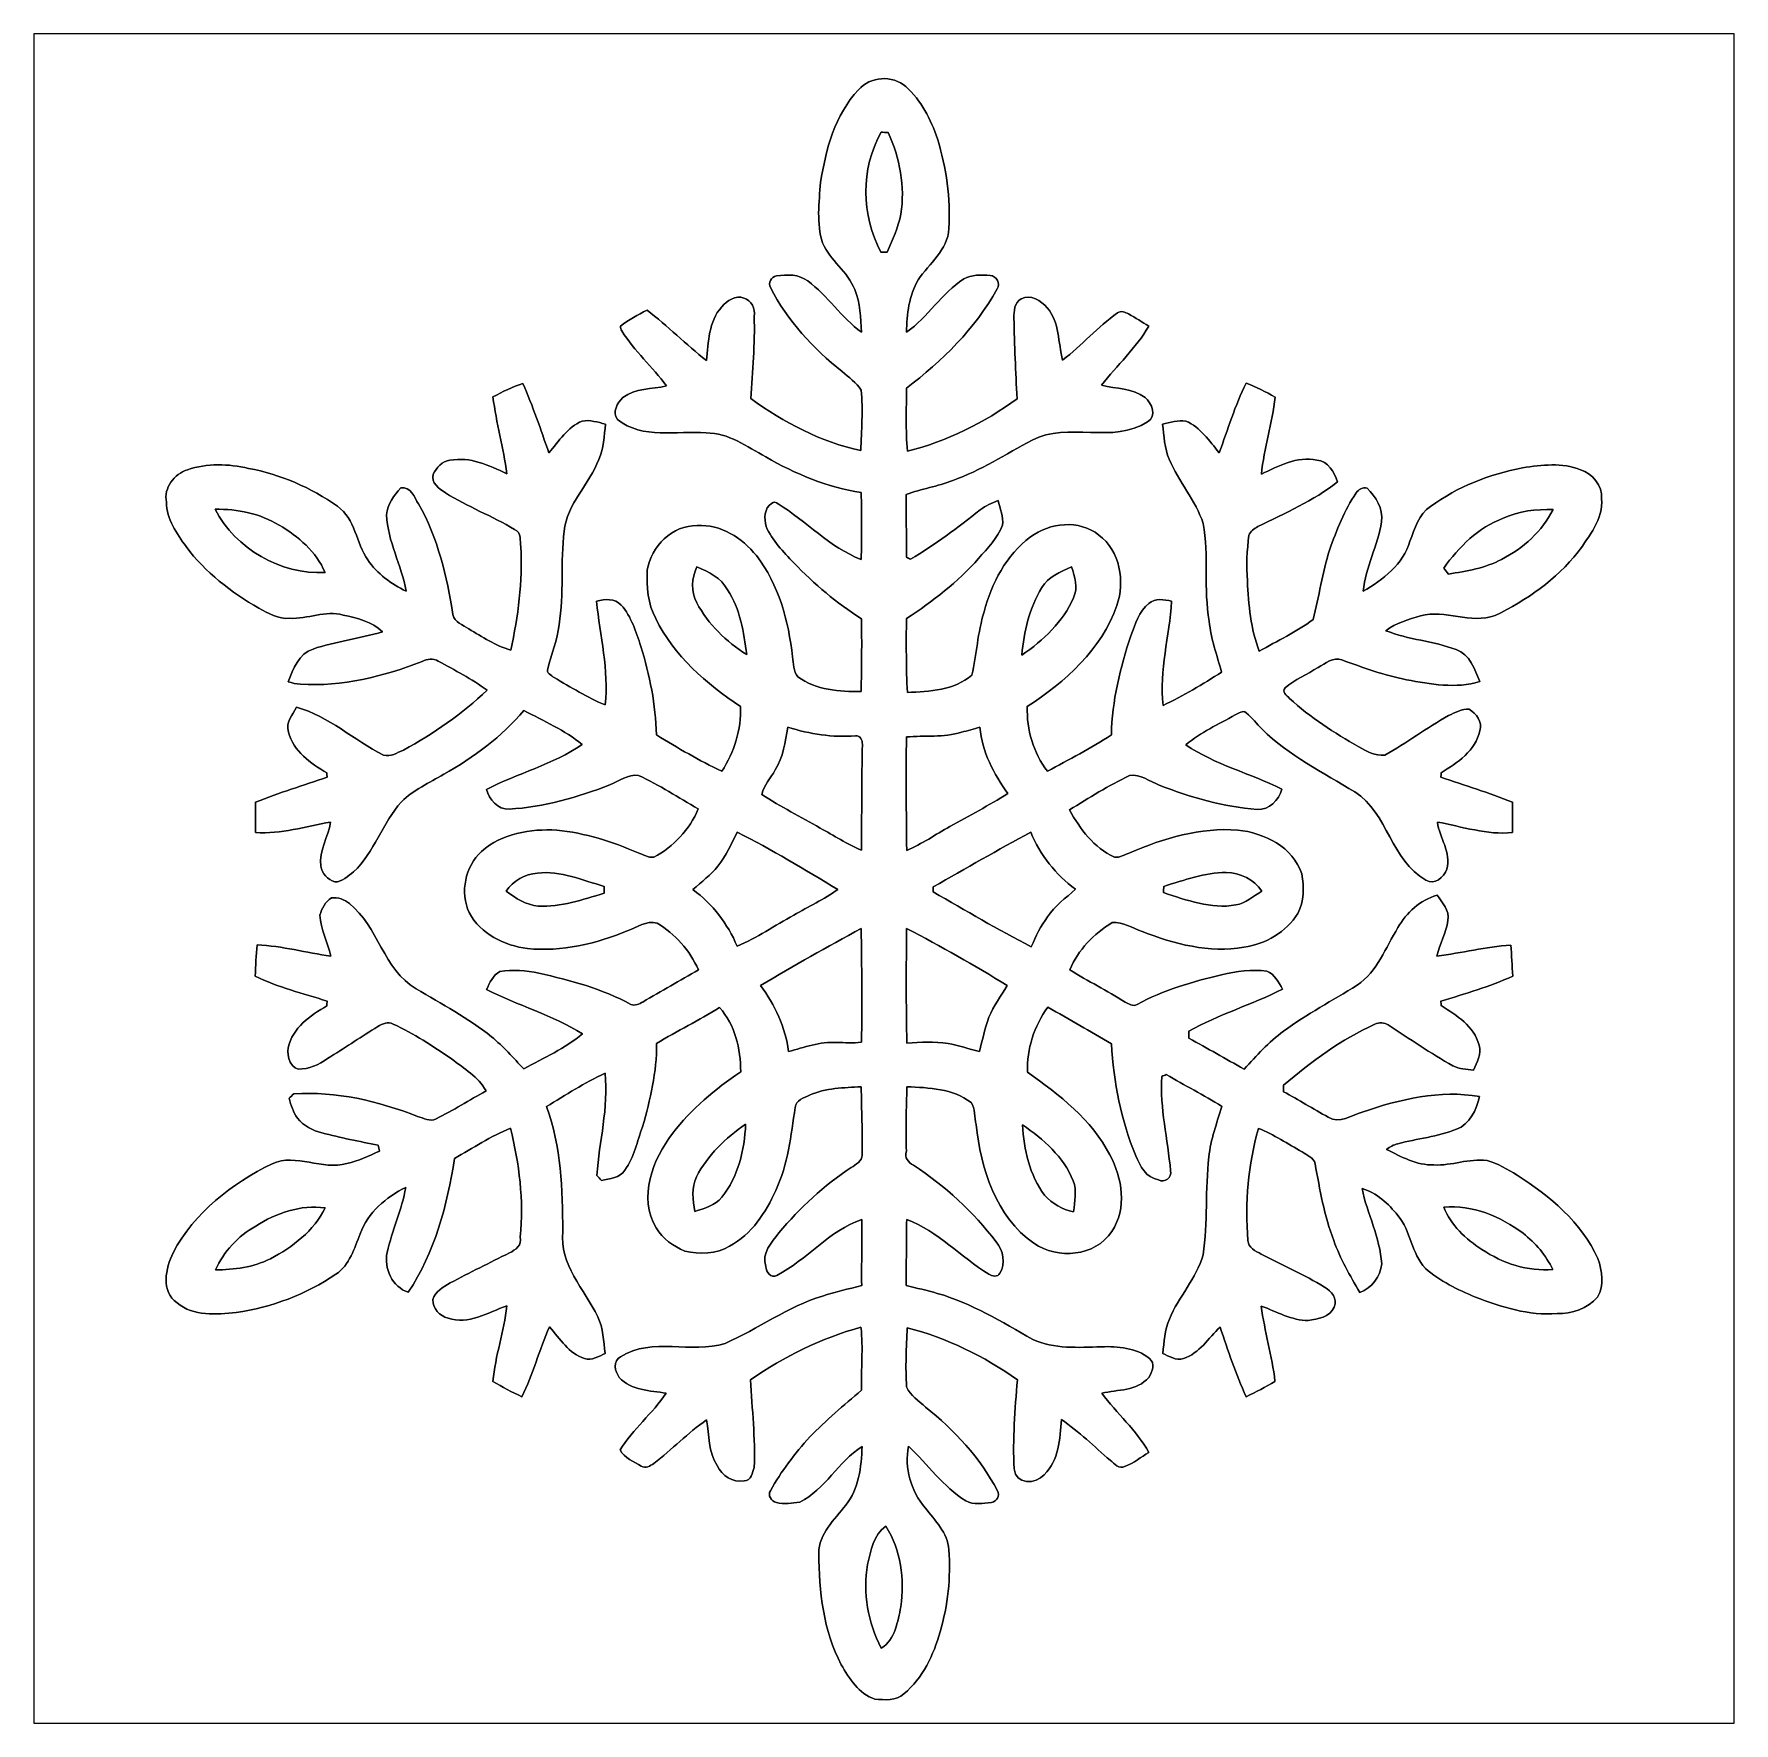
# Model space of a CAD drawing. Header units: centimetres. Extents: x -16.8 to 16.8, y -16.7 to 16.7.
import ezdxf

# ---------------------------------------------------------------- set-up
doc = ezdxf.new("R2010")
doc.units = ezdxf.units.CM
doc.header["$MEASUREMENT"] = 0
doc.layers.add('Layer 1', color=7, linetype='Continuous')

msp = doc.modelspace()

# ---------------------------------------------------------------- linework, layer by layer
at = {"layer": 'Layer 1', "color": 7}
for points, knots in [([(-16.77458, 16.66875), (-16.77458, 16.66875), (16.77458, 16.66875), (16.77458, 16.66875), (16.77458, 16.66875), (16.77458, 16.66875), (16.77458, -16.66875), (16.77458, -16.66875), (16.77458, -16.66875), (16.77458, -16.66875), (-16.77458, -16.66875), (-16.77458, -16.66875), (-16.77458, -16.66875), (-16.77458, -16.66875), (-16.77458, 16.66875), (-16.77458, 16.66875), (-16.77458, 16.66875), (-16.77458, 16.66875), (-16.77458, 16.66875), (-16.77458, 16.66875)], [0, 0, 0, 0, 0.16666667, 0.16666667, 0.16666667, 0.16666667, 0.33333333, 0.33333333, 0.33333333, 0.33333333, 0.5, 0.5, 0.5, 0.5, 0.66666667, 0.66666667, 0.66666667, 0.66666667, 1, 1, 1, 1]), ([(-0.50236, 15.56597), (-0.96943, 15.07596), (-1.149, 14.39016), (-1.25024, 13.73928), (-1.25024, 13.73928), (-1.28588, 13.34347), (-1.33138, 12.93072), (-1.21391, 12.54442), (-1.21391, 12.54442), (-1.06363, 12.19906), (-0.71684, 11.97822), (-0.57714, 11.62614), (-0.57714, 11.62614), (-0.46602, 11.36015), (-0.46038, 11.06523), (-0.44697, 10.78159), (-0.44697, 10.78159), (-0.84173, 11.07405), (-1.1109, 11.50056), (-1.50389, 11.79407), (-1.50389, 11.79407), (-1.68028, 11.92918), (-1.91206, 11.92495), (-2.12125, 11.8939), (-2.12125, 11.8939), (-2.22285, 11.87591), (-2.30223, 11.75561), (-2.23838, 11.66213), (-2.23838, 11.66213), (-1.90606, 11.00878), (-1.39418, 10.46021), (-0.82515, 10.00548), (-0.82515, 10.00548), (-0.69568, 9.89118), (-0.54645, 9.79029), (-0.45297, 9.64142), (-0.45297, 9.64142), (-0.40781, 9.24525), (-0.44944, 8.84273), (-0.45614, 8.44479), (-0.45614, 8.44479), (-1.24531, 8.61554), (-1.97732, 9.00148), (-2.62819, 9.47208), (-2.62819, 9.47208), (-2.59292, 10.01219), (-2.54388, 10.55335), (-2.56187, 11.09521), (-2.56187, 11.09521), (-2.53471, 11.24479), (-2.61549, 11.41201), (-2.76401, 11.45681), (-2.76401, 11.45681), (-2.92876, 11.51608), (-3.10056, 11.40354), (-3.20358, 11.28219), (-3.20358, 11.28219), (-3.46393, 10.99502), (-3.46075, 10.58545), (-3.50344, 10.22491), (-3.50344, 10.22491), (-3.91019, 10.53712), (-4.26896, 10.90683), (-4.67678, 11.21833), (-4.67678, 11.21833), (-4.85704, 11.1252), (-5.04225, 11.03383), (-5.19889, 10.9033), (-5.19889, 10.9033), (-5.19924, 10.86873), (-5.19077, 10.83663), (-5.17349, 10.80735), (-5.17349, 10.80735), (-4.92372, 10.41118), (-4.57129, 10.09615), (-4.29154, 9.72326), (-4.29154, 9.72326), (-4.5787, 9.652), (-4.90855, 9.67987), (-5.15338, 9.49254), (-5.15338, 9.49254), (-5.26344, 9.39024), (-5.36751, 9.19974), (-5.26098, 9.06216), (-5.26098, 9.06216), (-4.76673, 8.65858), (-4.08975, 8.84943), (-3.51014, 8.79404), (-3.51014, 8.79404), (-3.0667, 8.80533), (-2.70616, 8.51676), (-2.33221, 8.32238), (-2.33221, 8.32238), (-1.75154, 7.98195), (-1.11725, 7.72583), (-0.45085, 7.61647), (-0.45085, 7.61647), (-0.43815, 7.17656), (-0.4378, 6.73594), (-0.4512, 6.29567), (-0.4512, 6.29567), (-1.0728, 6.53909), (-1.53317, 7.04885), (-2.09091, 7.3981), (-2.09091, 7.3981), (-2.13078, 7.42209), (-2.17911, 7.44432), (-2.21756, 7.40481), (-2.21756, 7.40481), (-2.36502, 7.31026), (-2.36784, 7.10036), (-2.32551, 6.94972), (-2.32551, 6.94972), (-2.20909, 6.66609), (-1.98438, 6.44913), (-1.77765, 6.23041), (-1.77765, 6.23041), (-1.37795, 5.81201), (-0.9338, 5.43454), (-0.44203, 5.12798), (-0.44203, 5.12798), (-0.43991, 4.6482), (-0.4385, 4.16807), (-0.45226, 3.68829), (-0.45226, 3.68829), (-0.87983, 3.68335), (-1.34197, 3.72145), (-1.69933, 3.98004), (-1.69933, 3.98004), (-1.79246, 4.08658), (-1.77624, 4.24744), (-1.80552, 4.37515), (-1.80552, 4.37515), (-1.88313, 5.08212), (-2.0768, 5.80249), (-2.51778, 6.37328), (-2.51778, 6.37328), (-2.80106, 6.71759), (-3.22051, 7.00017), (-3.68512, 6.96489), (-3.68512, 6.96489), (-4.17795, 6.97971), (-4.59705, 6.55355), (-4.67113, 6.08436), (-4.67113, 6.08436), (-4.69336, 5.76051), (-4.65773, 5.42078), (-4.50568, 5.12904), (-4.50568, 5.12904), (-4.14655, 4.39244), (-3.50344, 3.84316), (-2.83281, 3.39619), (-2.83281, 3.39619), (-2.81517, 2.9397), (-2.95275, 2.49555), (-3.2004, 2.11526), (-3.2004, 2.11526), (-3.64384, 2.32904), (-4.07211, 2.57457), (-4.49016, 2.83457), (-4.49016, 2.83457), (-4.50356, 3.42935), (-4.62421, 4.01532), (-4.79848, 4.58223), (-4.79848, 4.58223), (-4.89656, 4.86516), (-4.98158, 5.16961), (-5.18654, 5.3975), (-5.18654, 5.3975), (-5.31178, 5.52979), (-5.50968, 5.51815), (-5.6709, 5.47229), (-5.6709, 5.47229), (-5.60493, 4.79037), (-5.42784, 4.1148), (-5.50333, 3.42512), (-5.50333, 3.42512), (-5.85399, 3.5754), (-6.18314, 3.77296), (-6.51051, 3.96804), (-6.51051, 3.96804), (-6.56237, 4.00897), (-6.67279, 4.05448), (-6.63681, 4.14055), (-6.63681, 4.14055), (-6.56484, 4.43089), (-6.44454, 4.70994), (-6.4135, 5.0098), (-6.4135, 5.0098), (-6.31014, 5.62116), (-6.38775, 6.24311), (-6.31261, 6.85659), (-6.31261, 6.85659), (-6.25334, 7.39951), (-5.81625, 7.78122), (-5.62751, 8.27334), (-5.62751, 8.27334), (-5.52415, 8.49066), (-5.52203, 8.73619), (-5.49593, 8.97043), (-5.49593, 8.97043), (-5.64691, 9.00183), (-5.80108, 9.06039), (-5.95736, 9.02794), (-5.95736, 9.02794), (-6.24946, 8.91046), (-6.41668, 8.63), (-6.61388, 8.40246), (-6.61388, 8.40246), (-6.77404, 8.86248), (-6.93244, 9.32321), (-7.12435, 9.77194), (-7.12435, 9.77194), (-7.33319, 9.71091), (-7.52369, 9.60332), (-7.71666, 9.50524), (-7.71666, 9.50524), (-7.65598, 8.99407), (-7.50323, 8.49912), (-7.44502, 7.98795), (-7.44502, 7.98795), (-7.79286, 8.15587), (-8.17033, 8.33155), (-8.56827, 8.255), (-8.56827, 8.255), (-8.72173, 8.24018), (-8.83144, 8.10754), (-8.89741, 7.97913), (-8.89741, 7.97913), (-8.94786, 7.81191), (-8.77394, 7.6902), (-8.65611, 7.61047), (-8.65611, 7.61047), (-8.21725, 7.33919), (-7.73218, 7.15327), (-7.2898, 6.88869), (-7.2898, 6.88869), (-7.15398, 6.83613), (-7.18326, 6.6548), (-7.16598, 6.5465), (-7.16598, 6.5465), (-7.1314, 5.86246), (-7.2196, 5.17631), (-7.36635, 4.5085), (-7.36635, 4.5085), (-7.66904, 4.58964), (-7.92692, 4.77449), (-8.19609, 4.92619), (-8.19609, 4.92619), (-8.30439, 5.00874), (-8.48254, 5.05213), (-8.50688, 5.20771), (-8.50688, 5.20771), (-8.62824, 5.96265), (-8.79934, 6.72394), (-9.18704, 7.39211), (-9.18704, 7.39211), (-9.26677, 7.51911), (-9.3412, 7.74488), (-9.53453, 7.70784), (-9.53453, 7.70784), (-9.67599, 7.56638), (-9.79664, 7.38152), (-9.81886, 7.17867), (-9.81886, 7.17867), (-9.79452, 6.65409), (-9.52077, 6.18384), (-9.43116, 5.67231), (-9.43116, 5.67231), (-9.72679, 5.81413), (-9.99984, 6.01557), (-10.18822, 6.28721), (-10.18822, 6.28721), (-10.41435, 6.6227), (-10.43764, 7.09789), (-10.78548, 7.3473), (-10.78548, 7.3473), (-11.309, 7.71631), (-11.91189, 7.97454), (-12.54125, 8.09519), (-12.54125, 8.09519), (-12.93495, 8.18903), (-13.35899, 8.19467), (-13.74599, 8.06838), (-13.74599, 8.06838), (-14.00845, 7.98266), (-14.218, 7.71384), (-14.16085, 7.42774), (-14.16085, 7.42774), (-14.15627, 7.09471), (-13.96224, 6.80649), (-13.77033, 6.55002), (-13.77033, 6.55002), (-13.3985, 6.03638), (-12.87886, 5.65185), (-12.33699, 5.334), (-12.33699, 5.334), (-12.14755, 5.23628), (-11.95423, 5.11069), (-11.73021, 5.13609), (-11.73021, 5.13609), (-11.3725, 5.11316), (-11.02889, 5.30437), (-10.67188, 5.19783), (-10.67188, 5.19783), (-10.39848, 5.14244), (-10.10532, 5.07118), (-9.8993, 4.8701), (-9.8993, 4.8701), (-10.34944, 4.73287), (-10.82146, 4.6796), (-11.26808, 4.52967), (-11.26808, 4.52967), (-11.5503, 4.43653), (-11.66424, 4.13738), (-11.75667, 3.88197), (-11.75667, 3.88197), (-11.67836, 3.8608), (-11.59969, 3.83822), (-11.51819, 3.83399), (-11.51819, 3.83399), (-10.69411, 3.78284), (-9.87778, 3.98604), (-9.11613, 4.2859), (-9.11613, 4.2859), (-9.01453, 4.32929), (-8.8967, 4.3561), (-8.79616, 4.29189), (-8.79616, 4.29189), (-8.46878, 4.11198), (-8.13576, 3.93665), (-7.83167, 3.71792), (-7.83167, 3.71792), (-8.32309, 3.24732), (-8.88718, 2.85821), (-9.48408, 2.53471), (-9.48408, 2.53471), (-9.60931, 2.4832), (-9.73349, 2.39077), (-9.87778, 2.43734), (-9.87778, 2.43734), (-10.46057, 2.72838), (-10.9534, 3.20287), (-11.59263, 3.37891), (-11.59263, 3.37891), (-11.67059, 3.22721), (-11.81982, 3.07975), (-11.74891, 2.89031), (-11.74891, 2.89031), (-11.66001, 2.5086), (-11.3157, 2.27048), (-10.99679, 2.08386), (-10.99679, 2.08386), (-10.99503, 2.06269), (-10.99185, 2.02001), (-10.99044, 1.99884), (-10.99044, 1.99884), (-11.46104, 1.83586), (-11.93976, 1.69369), (-12.40084, 1.50389), (-12.40084, 1.50389), (-12.40049, 1.30528), (-12.4012, 1.10702), (-12.40261, 0.90805), (-12.40261, 0.90805), (-11.90131, 0.8696), (-11.41024, 1.03011), (-10.92094, 1.11231), (-10.92094, 1.11231), (-10.96821, 0.81809), (-11.15342, 0.5521), (-11.11391, 0.24412), (-11.11391, 0.24412), (-11.09874, 0.09631), (-10.97562, -0.02223), (-10.84016, -0.06809), (-10.84016, -0.06809), (-10.69234, -0.06914), (-10.58051, 0.05362), (-10.46833, 0.13194), (-10.46833, 0.13194), (-10.04676, 0.51647), (-9.90565, 1.10031), (-9.52218, 1.51448), (-9.52218, 1.51448), (-9.28511, 1.75295), (-8.97361, 1.88771), (-8.68856, 2.05705), (-8.68856, 2.05705), (-8.0966, 2.38936), (-7.54556, 2.79682), (-7.10565, 3.31788), (-7.10565, 3.31788), (-6.71654, 3.10586), (-6.29744, 2.93053), (-5.95595, 2.64266), (-5.95595, 2.64266), (-6.53627, 2.24755), (-7.22771, 2.07963), (-7.84578, 1.75966), (-7.84578, 1.75966), (-7.79004, 1.55787), (-7.62317, 1.35925), (-7.39669, 1.37019), (-7.39669, 1.37019), (-6.7123, 1.40829), (-6.04414, 1.59773), (-5.41055, 1.85138), (-5.41055, 1.85138), (-5.22393, 1.91982), (-5.05143, 2.06939), (-4.84329, 2.03306), (-4.84329, 2.03306), (-4.43406, 1.84503), (-4.05553, 1.59738), (-3.66466, 1.37478), (-3.66466, 1.37478), (-3.83681, 0.96767), (-4.15114, 0.62124), (-4.54519, 0.42051), (-4.54519, 0.42051), (-4.65384, 0.40499), (-4.75403, 0.47554), (-4.85316, 0.50624), (-4.85316, 0.50624), (-5.36293, 0.72919), (-5.90127, 0.90099), (-6.45689, 0.95426), (-6.45689, 0.95426), (-6.97512, 0.98178), (-7.54415, 0.89429), (-7.94032, 0.53234), (-7.94032, 0.53234), (-8.26876, 0.23954), (-8.37071, -0.27517), (-8.18515, -0.6731), (-8.18515, -0.6731), (-7.96678, -1.09996), (-7.49124, -1.32115), (-7.03439, -1.3843), (-7.03439, -1.3843), (-6.35988, -1.44604), (-5.68572, -1.29152), (-5.06624, -1.03152), (-5.06624, -1.03152), (-4.87574, -0.96555), (-4.69336, -0.82656), (-4.47887, -0.87877), (-4.47887, -0.87877), (-4.11903, -1.09114), (-3.83364, -1.42311), (-3.66078, -1.80269), (-3.66078, -1.80269), (-4.02519, -2.01683), (-4.39491, -2.2225), (-4.75897, -2.43769), (-4.75897, -2.43769), (-4.83023, -2.46944), (-4.91561, -2.52589), (-4.99428, -2.48567), (-4.99428, -2.48567), (-5.56013, -2.17911), (-6.18666, -2.0066), (-6.81214, -1.86937), (-6.81214, -1.86937), (-7.06296, -1.81328), (-7.32755, -1.79493), (-7.58084, -1.83833), (-7.58084, -1.83833), (-7.71737, -1.90641), (-7.78193, -2.06128), (-7.84543, -2.19251), (-7.84543, -2.19251), (-7.22207, -2.50331), (-6.54614, -2.69946), (-5.94995, -3.06493), (-5.94995, -3.06493), (-6.29285, -3.36021), (-6.71936, -3.53272), (-7.10777, -3.75814), (-7.10777, -3.75814), (-7.31379, -3.54048), (-7.51346, -3.3147), (-7.74559, -3.1242), (-7.74559, -3.1242), (-8.20349, -2.75237), (-8.73019, -2.48073), (-9.2329, -2.17699), (-9.2329, -2.17699), (-9.87884, -1.79881), (-9.98114, -0.94933), (-10.5477, -0.49389), (-10.5477, -0.49389), (-10.64824, -0.41522), (-10.77489, -0.36865), (-10.90471, -0.38029), (-10.90471, -0.38029), (-11.02184, -0.4572), (-11.09945, -0.58984), (-11.13084, -0.7239), (-11.13084, -0.7239), (-11.11814, -1.00612), (-10.97668, -1.25836), (-10.91424, -1.53035), (-10.91424, -1.53035), (-11.40143, -1.47108), (-11.87626, -1.3268), (-12.36909, -1.31163), (-12.36909, -1.31163), (-12.39732, -1.51518), (-12.40049, -1.72014), (-12.40825, -1.92581), (-12.40825, -1.92581), (-11.95917, -2.15018), (-11.46669, -2.26836), (-10.99044, -2.42041), (-10.99044, -2.42041), (-10.9915, -2.44369), (-10.99326, -2.49061), (-10.99432, -2.51389), (-10.99432, -2.51389), (-11.31993, -2.70298), (-11.67624, -2.94393), (-11.75703, -3.33939), (-11.75703, -3.33939), (-11.79654, -3.4985), (-11.70023, -3.81106), (-11.48468, -3.75708), (-11.48468, -3.75708), (-11.26843, -3.75356), (-11.09098, -3.62268), (-10.91636, -3.51367), (-10.91636, -3.51367), (-10.60591, -3.31858), (-10.30146, -3.11362), (-9.98855, -2.92241), (-9.98855, -2.92241), (-9.89859, -2.86773), (-9.78641, -2.82046), (-9.6841, -2.87408), (-9.6841, -2.87408), (-9.277, -3.05929), (-8.90164, -3.30729), (-8.53369, -3.55988), (-8.53369, -3.55988), (-8.29239, -3.75038), (-8.00276, -3.91372), (-7.85319, -4.19382), (-7.85319, -4.19382), (-8.18444, -4.37303), (-8.50124, -4.57764), (-8.83885, -4.74416), (-8.83885, -4.74416), (-8.9595, -4.80448), (-9.08932, -4.73181), (-9.20538, -4.69583), (-9.20538, -4.69583), (-9.98185, -4.39632), (-10.80911, -4.19171), (-11.64766, -4.25168), (-11.64766, -4.25168), (-11.67871, -4.27955), (-11.70975, -4.30742), (-11.74115, -4.33564), (-11.74115, -4.33564), (-11.69846, -4.47216), (-11.66178, -4.61574), (-11.57499, -4.73216), (-11.57499, -4.73216), (-11.45505, -4.8835), (-11.27548, -4.97417), (-11.09133, -5.02179), (-11.09133, -5.02179), (-10.7248, -5.11316), (-10.35544, -5.19465), (-9.98291, -5.26027), (-9.98291, -5.26027), (-9.97514, -5.30013), (-9.96668, -5.34035), (-9.95821, -5.38092), (-9.95821, -5.38092), (-10.16776, -5.4737), (-10.37555, -5.57671), (-10.60168, -5.62257), (-10.60168, -5.62257), (-11.08745, -5.77039), (-11.59969, -5.41514), (-12.07594, -5.63104), (-12.07594, -5.63104), (-12.86898, -6.01909), (-13.60946, -6.59447), (-14.02927, -7.38576), (-14.02927, -7.38576), (-14.17849, -7.6895), (-14.27374, -8.15516), (-13.9506, -8.37671), (-13.9506, -8.37671), (-13.62463, -8.64694), (-13.17343, -8.60354), (-12.7829, -8.56544), (-12.7829, -8.56544), (-12.08264, -8.46772), (-11.40178, -8.20702), (-10.81687, -7.80979), (-10.81687, -7.80979), (-10.54418, -7.62741), (-10.45034, -7.29862), (-10.33745, -7.0104), (-10.33745, -7.0104), (-10.18822, -6.59377), (-9.82592, -6.28721), (-9.43857, -6.096), (-9.43857, -6.096), (-9.51124, -6.53768), (-9.7088, -6.94373), (-9.80581, -7.37905), (-9.80581, -7.37905), (-9.87178, -7.69726), (-9.70774, -8.06027), (-9.38812, -8.16751), (-9.38812, -8.16751), (-8.8706, -7.37799), (-8.61413, -6.45336), (-8.47866, -5.52768), (-8.47866, -5.52768), (-8.11177, -5.32342), (-7.76217, -5.08282), (-7.36847, -4.93077), (-7.36847, -4.93077), (-7.20478, -5.63069), (-7.09965, -6.35388), (-7.18044, -7.07355), (-7.18044, -7.07355), (-7.13423, -7.23724), (-7.27357, -7.33037), (-7.39246, -7.38964), (-7.39246, -7.38964), (-7.78369, -7.58472), (-8.17598, -7.77875), (-8.56262, -7.98371), (-8.56262, -7.98371), (-8.69703, -8.06415), (-8.85261, -8.15587), (-8.90517, -8.31144), (-8.90517, -8.31144), (-8.90588, -8.48148), (-8.769, -8.64094), (-8.60354, -8.67728), (-8.60354, -8.67728), (-8.20138, -8.8198), (-7.81614, -8.56368), (-7.44643, -8.43597), (-7.44643, -8.43597), (-7.49547, -8.93904), (-7.67151, -9.42093), (-7.71807, -9.92505), (-7.71807, -9.92505), (-7.53216, -10.03371), (-7.34413, -10.14024), (-7.14728, -10.22844), (-7.14728, -10.22844), (-6.91903, -9.78817), (-6.80826, -9.29922), (-6.60188, -8.85049), (-6.60188, -8.85049), (-6.3941, -9.0805), (-6.21947, -9.37683), (-5.90903, -9.47632), (-5.90903, -9.47632), (-5.76439, -9.52288), (-5.62786, -9.43081), (-5.50051, -9.37472), (-5.50051, -9.37472), (-5.5372, -9.13201), (-5.53614, -8.87307), (-5.64868, -8.64941), (-5.64868, -8.64941), (-5.91009, -8.10507), (-6.40962, -7.61894), (-6.33906, -6.96701), (-6.33906, -6.96701), (-6.34577, -6.13622), (-6.36552, -5.28955), (-6.66186, -4.50215), (-6.66186, -4.50215), (-6.28262, -4.27284), (-5.90868, -4.03084), (-5.5051, -3.84528), (-5.5051, -3.84528), (-5.43348, -4.52332), (-5.61904, -5.1876), (-5.66738, -5.85929), (-5.66738, -5.85929), (-5.63739, -5.89174), (-5.60776, -5.9249), (-5.57812, -5.95806), (-5.57812, -5.95806), (-5.41302, -5.92808), (-5.21406, -5.91361), (-5.11316, -5.75522), (-5.11316, -5.75522), (-4.93078, -5.50263), (-4.87151, -5.18513), (-4.76426, -4.89832), (-4.76426, -4.89832), (-4.61328, -4.36421), (-4.48098, -3.81635), (-4.48945, -3.25755), (-4.48945, -3.25755), (-4.08234, -3.00637), (-3.64984, -2.79894), (-3.24414, -2.54459), (-3.24414, -2.54459), (-2.94111, -2.8956), (-2.8254, -3.35986), (-2.82857, -3.8167), (-2.82857, -3.8167), (-3.33199, -4.15361), (-3.80153, -4.55083), (-4.1723, -5.03273), (-4.1723, -5.03273), (-4.56777, -5.54037), (-4.85493, -6.29638), (-4.49404, -6.89398), (-4.49404, -6.89398), (-4.37198, -7.10988), (-4.15608, -7.26052), (-3.93136, -7.35436), (-3.93136, -7.35436), (-3.64031, -7.41892), (-3.31011, -7.41433), (-3.04906, -7.25382), (-3.04906, -7.25382), (-2.60879, -7.02945), (-2.33433, -6.59059), (-2.13466, -6.15527), (-2.13466, -6.15527), (-1.89689, -5.64162), (-1.83621, -5.0733), (-1.75225, -4.52014), (-1.75225, -4.52014), (-1.73814, -4.37586), (-1.58221, -4.324), (-1.46861, -4.27673), (-1.46861, -4.27673), (-1.15076, -4.13138), (-0.79304, -4.13138), (-0.45085, -4.11127), (-0.45085, -4.11127), (-0.44062, -4.56036), (-0.42721, -5.0098), (-0.42827, -5.45959), (-0.42827, -5.45959), (-0.43215, -5.58377), (-0.55809, -5.64444), (-0.64594, -5.70583), (-0.64594, -5.70583), (-1.18921, -6.05261), (-1.65559, -6.50593), (-2.07469, -6.99206), (-2.07469, -6.99206), (-2.21756, -7.18538), (-2.42323, -7.39458), (-2.33151, -7.65845), (-2.33151, -7.65845), (-2.31881, -7.76605), (-2.23732, -7.90434), (-2.11279, -7.83343), (-2.11279, -7.83343), (-1.518, -7.5244), (-1.0862, -6.94972), (-0.4385, -6.73276), (-0.4385, -6.73276), (-0.42827, -7.16562), (-0.44697, -7.59848), (-0.44062, -8.03169), (-0.44062, -8.03169), (-0.69744, -8.10789), (-0.96238, -8.15199), (-1.21497, -8.24159), (-1.21497, -8.24159), (-1.89936, -8.45573), (-2.48532, -8.88506), (-3.13443, -9.17751), (-3.13443, -9.17751), (-3.80471, -9.3913), (-4.57059, -9.04134), (-5.19924, -9.44033), (-5.19924, -9.44033), (-5.35693, -9.52112), (-5.31424, -9.73102), (-5.22358, -9.84709), (-5.22358, -9.84709), (-4.99004, -10.11484), (-4.61716, -10.10214), (-4.29754, -10.16), (-4.29754, -10.16), (-4.57059, -10.55723), (-4.95053, -10.86908), (-5.20912, -11.27831), (-5.20912, -11.27831), (-5.12339, -11.43952), (-4.93607, -11.50796), (-4.79037, -11.60004), (-4.79037, -11.60004), (-4.70535, -11.64837), (-4.61222, -11.59545), (-4.54166, -11.54642), (-4.54166, -11.54642), (-4.18641, -11.26984), (-3.87174, -10.94352), (-3.49991, -10.68776), (-3.49991, -10.68776), (-3.44876, -10.98762), (-3.46816, -11.32029), (-3.2953, -11.58663), (-3.2953, -11.58663), (-3.19687, -11.78066), (-2.98662, -11.938), (-2.75696, -11.88579), (-2.75696, -11.88579), (-2.6222, -11.89073), (-2.59327, -11.72351), (-2.56117, -11.62403), (-2.56117, -11.62403), (-2.53824, -11.04688), (-2.60491, -10.4715), (-2.63208, -9.89542), (-2.63208, -9.89542), (-1.97026, -9.43187), (-1.23437, -9.07027), (-0.45438, -8.85754), (-0.45438, -8.85754), (-0.40816, -9.26994), (-0.45508, -9.68728), (-0.44344, -10.10144), (-0.44344, -10.10144), (-0.7941, -10.39707), (-1.14476, -10.69446), (-1.46614, -11.02219), (-1.46614, -11.02219), (-1.75789, -11.34921), (-2.03059, -11.69846), (-2.23943, -12.08476), (-2.23943, -12.08476), (-2.30364, -12.17789), (-2.22109, -12.29431), (-2.12408, -12.31865), (-2.12408, -12.31865), (-1.97414, -12.35569), (-1.81293, -12.33029), (-1.66264, -12.30736), (-1.66264, -12.30736), (-1.15676, -12.05971), (-0.90276, -11.50902), (-0.43392, -11.21375), (-0.43392, -11.21375), (-0.44521, -11.61415), (-0.49495, -12.0456), (-0.75565, -12.36804), (-0.75565, -12.36804), (-0.97402, -12.65626), (-1.2894, -12.92578), (-1.28623, -13.31807), (-1.28623, -13.31807), (-1.28693, -14.06666), (-1.19451, -14.84595), (-0.84526, -15.51905), (-0.84526, -15.51905), (-0.68298, -15.78575), (-0.49918, -16.09866), (-0.18168, -16.19532), (-0.18168, -16.19532), (0.00882, -16.21508), (0.24095, -16.23483), (0.39405, -16.09161), (0.39405, -16.09161), (0.76517, -15.78081), (0.98002, -15.32749), (1.10666, -14.86852), (1.10666, -14.86852), (1.26153, -14.34536), (1.32151, -13.79432), (1.27847, -13.25033), (1.27847, -13.25033), (1.26506, -12.90814), (1.00013, -12.67566), (0.81315, -12.41884), (0.81315, -12.41884), (0.53022, -12.09287), (0.39899, -11.63038), (0.48472, -11.20704), (0.48472, -11.20704), (0.86642, -11.56123), (1.16628, -12.00573), (1.6129, -12.28584), (1.6129, -12.28584), (1.76671, -12.37297), (1.95439, -12.32464), (2.12125, -12.31653), (2.12125, -12.31653), (2.22285, -12.2996), (2.30187, -12.17824), (2.23873, -12.08511), (2.23873, -12.08511), (1.90112, -11.43459), (1.38959, -10.88884), (0.82127, -10.4327), (0.82127, -10.4327), (0.68862, -10.31134), (0.51576, -10.20763), (0.44626, -10.03582), (0.44626, -10.03582), (0.41804, -9.64636), (0.44379, -9.25513), (0.45685, -8.86636), (0.45685, -8.86636), (1.23825, -9.06745), (1.9752, -9.42728), (2.63137, -9.89542), (2.63137, -9.89542), (2.58692, -10.47997), (2.53647, -11.06699), (2.56857, -11.65331), (2.56857, -11.65331), (2.58904, -11.96305), (3.00073, -11.96481), (3.15983, -11.76761), (3.15983, -11.76761), (3.45581, -11.48433), (3.47063, -11.05958), (3.50344, -10.68141), (3.50344, -10.68141), (3.84563, -10.92059), (4.15114, -11.20669), (4.46264, -11.48362), (4.46264, -11.48362), (4.55013, -11.54183), (4.63056, -11.67518), (4.76321, -11.59757), (4.76321, -11.59757), (4.93501, -11.54254), (5.0733, -11.41801), (5.2264, -11.32699), (5.2264, -11.32699), (4.97664, -10.89201), (4.5974, -10.55617), (4.29719, -10.15965), (4.29719, -10.15965), (4.61504, -10.08415), (4.9911, -10.12084), (5.22358, -9.84709), (5.22358, -9.84709), (5.29766, -9.74266), (5.35728, -9.56698), (5.23946, -9.47138), (5.23946, -9.47138), (4.97099, -9.26289), (4.61574, -9.22867), (4.28801, -9.24278), (4.28801, -9.24278), (3.83469, -9.25407), (3.35633, -9.29499), (2.93476, -9.09602), (2.93476, -9.09602), (2.32974, -8.75101), (1.72508, -8.38694), (1.05234, -8.18797), (1.05234, -8.18797), (0.85055, -8.12694), (0.64241, -8.08955), (0.43991, -8.03134), (0.43991, -8.03134), (0.43991, -7.59672), (0.44027, -7.16245), (0.44873, -6.72818), (0.44873, -6.72818), (1.06539, -6.96172), (1.51553, -7.46901), (2.06798, -7.80979), (2.06798, -7.80979), (2.13395, -7.85495), (2.24331, -7.87435), (2.286, -7.78863), (2.286, -7.78863), (2.40594, -7.6013), (2.35232, -7.33601), (2.21368, -7.17091), (2.21368, -7.17091), (1.76107, -6.58072), (1.20579, -6.06566), (0.58103, -5.66138), (0.58103, -5.66138), (0.48683, -5.6067), (0.39017, -5.50933), (0.44344, -5.38092), (0.44344, -5.38092), (0.42721, -4.95794), (0.43991, -4.53461), (0.45297, -4.11198), (0.45297, -4.11198), (0.88512, -4.12679), (1.35925, -4.14831), (1.71732, -4.42101), (1.71732, -4.42101), (1.80552, -4.54589), (1.7847, -4.71205), (1.8161, -4.85528), (1.8161, -4.85528), (1.91523, -5.72629), (2.2038, -6.67597), (2.95875, -7.19949), (2.95875, -7.19949), (3.42724, -7.51981), (4.1716, -7.46901), (4.49333, -6.96524), (4.49333, -6.96524), (4.80236, -6.51757), (4.70147, -5.90868), (4.45735, -5.4543), (4.45735, -5.4543), (4.09469, -4.75862), (3.45969, -4.26508), (2.83175, -3.82199), (2.83175, -3.82199), (2.81481, -3.36197), (2.96616, -2.91465), (3.23039, -2.54212), (3.23039, -2.54212), (3.65548, -2.77283), (4.07, -3.02331), (4.49121, -3.26178), (4.49121, -3.26178), (4.5279, -4.01779), (4.68101, -4.77238), (4.96923, -5.4737), (4.96923, -5.4737), (5.05777, -5.67231), (5.16996, -5.9115), (5.41514, -5.94466), (5.41514, -5.94466), (5.54531, -6.02298), (5.67937, -5.8928), (5.65644, -5.77109), (5.65644, -5.77109), (5.59929, -5.14914), (5.4423, -4.53496), (5.48358, -3.9056), (5.48358, -3.9056), (5.5051, -3.89678), (5.54778, -3.87985), (5.5693, -3.87103), (5.5693, -3.87103), (5.93407, -4.08129), (6.31014, -4.27214), (6.66503, -4.49968), (6.66503, -4.49968), (6.57119, -4.82953), (6.44525, -5.15303), (6.41103, -5.49663), (6.41103, -5.49663), (6.33801, -6.13833), (6.39127, -6.78921), (6.29638, -7.42915), (6.29638, -7.42915), (6.16761, -7.89552), (5.81378, -8.25535), (5.63104, -8.69844), (5.63104, -8.69844), (5.53367, -8.9094), (5.53297, -9.14823), (5.50016, -9.37436), (5.50016, -9.37436), (5.62716, -9.4301), (5.76404, -9.52429), (5.90867, -9.47561), (5.90867, -9.47561), (6.22476, -9.37225), (6.40327, -9.07239), (6.63293, -8.85472), (6.63293, -8.85472), (6.79203, -9.31686), (6.93879, -9.785), (7.14798, -10.22809), (7.14798, -10.22809), (7.34377, -10.14095), (7.52792, -10.03124), (7.71454, -9.92646), (7.71454, -9.92646), (7.66233, -9.42375), (7.50676, -8.93939), (7.44608, -8.43915), (7.44608, -8.43915), (7.74912, -8.54816), (8.04122, -8.72772), (8.37389, -8.72314), (8.37389, -8.72314), (8.55909, -8.69774), (8.80145, -8.65611), (8.88541, -8.46102), (8.88541, -8.46102), (8.95985, -8.29098), (8.82826, -8.14176), (8.6928, -8.06662), (8.6928, -8.06662), (8.29345, -7.81791), (7.85989, -7.63129), (7.44396, -7.41257), (7.44396, -7.41257), (7.33354, -7.35401), (7.18573, -7.29051), (7.18291, -7.1441), (7.18291, -7.1441), (7.12399, -6.40362), (7.18573, -5.64621), (7.39034, -4.93148), (7.39034, -4.93148), (7.69479, -5.05319), (7.96678, -5.23981), (8.25359, -5.39644), (8.25359, -5.39644), (8.34178, -5.46488), (8.48572, -5.50404), (8.50724, -5.63069), (8.50724, -5.63069), (8.60178, -6.1408), (8.68751, -6.65621), (8.87589, -7.14234), (8.87589, -7.14234), (9.00042, -7.50605), (9.19797, -7.83766), (9.38918, -8.16928), (9.38918, -8.16928), (9.63436, -8.08919), (9.79911, -7.85495), (9.82239, -7.60342), (9.82239, -7.60342), (9.78817, -7.08872), (9.53876, -6.62023), (9.43328, -6.11999), (9.43328, -6.11999), (9.72291, -6.20254), (9.9568, -6.42056), (10.14024, -6.65127), (10.14024, -6.65127), (10.40236, -6.95748), (10.40447, -7.39951), (10.68387, -7.69479), (10.68387, -7.69479), (10.97245, -7.94597), (11.31923, -8.11671), (11.67024, -8.26276), (11.67024, -8.26276), (12.18318, -8.45749), (12.72505, -8.63318), (13.28173, -8.58802), (13.28173, -8.58802), (13.57736, -8.5912), (13.88357, -8.48995), (14.08077, -8.26135), (14.08077, -8.26135), (14.21906, -8.03522), (14.17532, -7.73959), (14.08783, -7.50147), (14.08783, -7.50147), (13.76327, -6.78744), (13.14097, -6.26498), (12.49292, -5.85294), (12.49292, -5.85294), (12.30242, -5.74569), (12.1158, -5.61869), (11.90061, -5.56683), (11.90061, -5.56683), (11.54536, -5.51886), (11.20246, -5.67267), (10.84897, -5.65432), (10.84897, -5.65432), (10.51348, -5.66138), (10.21009, -5.4924), (9.9187, -5.34811), (9.9187, -5.34811), (9.98537, -5.29908), (10.05699, -5.25392), (10.13919, -5.23593), (10.13919, -5.23593), (10.52407, -5.13539), (10.92447, -5.09482), (11.29806, -4.95053), (11.29806, -4.95053), (11.56441, -4.85352), (11.68859, -4.56142), (11.75244, -4.30459), (11.75244, -4.30459), (10.97209, -4.16489), (10.17729, -4.35822), (9.43927, -4.60939), (9.43927, -4.60939), (9.22761, -4.66337), (8.98419, -4.86022), (8.76723, -4.70994), (8.76723, -4.70994), (8.47019, -4.54872), (8.18515, -4.36704), (7.88599, -4.2104), (7.88599, -4.2104), (7.88564, -4.16631), (7.88599, -4.12221), (7.88635, -4.07846), (7.88635, -4.07846), (8.44056, -3.61527), (9.02406, -3.17041), (9.68939, -2.87831), (9.68939, -2.87831), (9.77265, -2.83774), (9.87249, -2.83739), (9.95045, -2.89137), (9.95045, -2.89137), (10.37555, -3.16018), (10.78583, -3.45405), (11.22856, -3.69499), (11.22856, -3.69499), (11.35168, -3.76414), (11.49738, -3.76132), (11.63285, -3.78495), (11.63285, -3.78495), (11.69352, -3.62514), (11.80359, -3.46639), (11.74327, -3.28648), (11.74327, -3.28648), (11.64519, -2.9143), (11.29982, -2.70298), (10.99608, -2.50966), (10.99608, -2.50966), (10.99467, -2.48744), (10.9915, -2.44299), (10.99009, -2.42076), (10.99009, -2.42076), (11.46881, -2.27542), (11.95141, -2.13536), (12.40719, -1.92617), (12.40719, -1.92617), (12.39591, -1.72191), (12.38567, -1.51836), (12.37051, -1.31516), (12.37051, -1.31516), (11.87909, -1.34655), (11.40072, -1.47038), (10.91318, -1.5307), (10.91318, -1.5307), (10.96504, -1.29081), (11.09451, -1.07174), (11.12943, -0.82903), (11.12943, -0.82903), (11.16401, -0.62548), (11.01619, -0.47978), (10.9153, -0.32773), (10.9153, -0.32773), (10.58439, -0.42827), (10.31099, -0.67098), (10.14271, -0.96979), (10.14271, -0.96979), (9.89753, -1.36172), (9.73772, -1.83833), (9.33909, -2.10644), (9.33909, -2.10644), (8.85402, -2.40912), (8.34496, -2.67582), (7.88388, -3.01519), (7.88388, -3.01519), (7.58719, -3.22192), (7.35577, -3.50344), (7.10636, -3.76132), (7.10636, -3.76132), (6.74123, -3.562), (6.38351, -3.34963), (6.01698, -3.15348), (6.01698, -3.15348), (6.01557, -3.10727), (6.01451, -3.06141), (6.01345, -3.01554), (6.01345, -3.01554), (6.60576, -2.68393), (7.25946, -2.48955), (7.86306, -2.18405), (7.86306, -2.18405), (7.78969, -2.04823), (7.70784, -1.89054), (7.55685, -1.82774), (7.55685, -1.82774), (7.2577, -1.7907), (6.95501, -1.8348), (6.66327, -1.90077), (6.66327, -1.90077), (6.08859, -2.03482), (5.51392, -2.20028), (4.99463, -2.48673), (4.99463, -2.48673), (4.91455, -2.53612), (4.82953, -2.47403), (4.75791, -2.43911), (4.75791, -2.43911), (4.39808, -2.22144), (4.02872, -2.02036), (3.66748, -1.80516), (3.66748, -1.80516), (3.82976, -1.4097), (4.14232, -1.08973), (4.50356, -0.86995), (4.50356, -0.86995), (4.71487, -0.85831), (4.90079, -0.97296), (5.09164, -1.04528), (5.09164, -1.04528), (5.72629, -1.29223), (6.41914, -1.47779), (7.10424, -1.35361), (7.10424, -1.35361), (7.53075, -1.29611), (7.9375, -1.05728), (8.16575, -0.68792), (8.16575, -0.68792), (8.2991, -0.45438), (8.28992, -0.16334), (8.24336, 0.09243), (8.24336, 0.09243), (8.07438, 0.62159), (7.50358, 0.89888), (6.98465, 0.95673), (6.98465, 0.95673), (6.24699, 1.01071), (5.52238, 0.79869), (4.85316, 0.50624), (4.85316, 0.50624), (4.75333, 0.47625), (4.6542, 0.40393), (4.54589, 0.42192), (4.54589, 0.42192), (4.14196, 0.60431), (3.87068, 0.97896), (3.65831, 1.35396), (3.65831, 1.35396), (4.04495, 1.5935), (4.43442, 1.83374), (4.84329, 2.03341), (4.84329, 2.03341), (5.0606, 2.06763), (5.23946, 1.91488), (5.43348, 1.84256), (5.43348, 1.84256), (6.05014, 1.59879), (6.69854, 1.41534), (7.36177, 1.36313), (7.36177, 1.36313), (7.60342, 1.34973), (7.79498, 1.54234), (7.84789, 1.76636), (7.84789, 1.76636), (7.22418, 2.07504), (6.53521, 2.24402), (5.95454, 2.63948), (5.95454, 2.63948), (6.24875, 2.8829), (6.60082, 3.042), (6.93067, 3.23074), (6.93067, 3.23074), (6.99382, 3.25402), (7.08413, 3.33551), (7.14798, 3.26813), (7.14798, 3.26813), (7.26581, 3.17465), (7.35471, 3.05118), (7.46196, 2.9464), (7.46196, 2.9464), (7.99218, 2.42499), (8.66493, 2.09021), (9.29428, 1.70815), (9.29428, 1.70815), (9.94763, 1.28411), (10.0009, 0.35313), (10.69552, -0.03034), (10.69552, -0.03034), (10.86203, -0.14182), (11.05323, 0.0254), (11.1065, 0.18274), (11.1065, 0.18274), (11.19893, 0.51717), (10.96574, 0.79692), (10.92024, 1.11266), (10.92024, 1.11266), (11.41024, 1.0287), (11.90025, 0.85055), (12.40331, 0.9084), (12.40331, 0.9084), (12.4012, 1.10702), (12.40014, 1.30563), (12.40049, 1.50354), (12.40049, 1.50354), (11.93976, 1.69439), (11.4621, 1.83903), (10.99044, 1.99849), (10.99044, 1.99849), (10.99185, 2.02036), (10.99467, 2.06446), (10.99608, 2.08633), (10.99608, 2.08633), (11.3157, 2.286), (11.67624, 2.51848), (11.75879, 2.915), (11.75879, 2.915), (11.81594, 3.09951), (11.68929, 3.24803), (11.551, 3.34222), (11.551, 3.34222), (11.40213, 3.3468), (11.27019, 3.27942), (11.14213, 3.21592), (11.14213, 3.21592), (10.71033, 2.97427), (10.31311, 2.67476), (9.88095, 2.43417), (9.88095, 2.43417), (9.69574, 2.41194), (9.52782, 2.51213), (9.37013, 2.5968), (9.37013, 2.5968), (8.88471, 2.87161), (8.4141, 3.17994), (8.00029, 3.55565), (8.00029, 3.55565), (7.95373, 3.61174), (7.84013, 3.68441), (7.91457, 3.76096), (7.91457, 3.76096), (8.10824, 3.92994), (8.35484, 4.02449), (8.56686, 4.16772), (8.56686, 4.16772), (8.71044, 4.23651), (8.86566, 4.38432), (9.03711, 4.31447), (9.03711, 4.31447), (9.45515, 4.16172), (9.8746, 4.00932), (10.31311, 3.9243), (10.31311, 3.9243), (10.78371, 3.83434), (11.28712, 3.74262), (11.75561, 3.88585), (11.75561, 3.88585), (11.66354, 4.13067), (11.55982, 4.41854), (11.29383, 4.51908), (11.29383, 4.51908), (10.84192, 4.68524), (10.35156, 4.71452), (9.90247, 4.89091), (9.90247, 4.89091), (10.10179, 5.04684), (10.35156, 5.11069), (10.58862, 5.18478), (10.58862, 5.18478), (11.07299, 5.31918), (11.57746, 5.01615), (12.059, 5.18866), (12.059, 5.18866), (12.6813, 5.48993), (13.26409, 5.90197), (13.69907, 6.44454), (13.69907, 6.44454), (13.9125, 6.75675), (14.19684, 7.09083), (14.16262, 7.49582), (14.16262, 7.49582), (14.18449, 7.75723), (13.98058, 7.98512), (13.74634, 8.06909), (13.74634, 8.06909), (13.38086, 8.21267), (12.97834, 8.16292), (12.60052, 8.10507), (12.60052, 8.10507), (11.95387, 7.98124), (11.32064, 7.7343), (10.78794, 7.34307), (10.78794, 7.34307), (10.54559, 7.19349), (10.48032, 6.90351), (10.37978, 6.65656), (10.37978, 6.65656), (10.24855, 6.20254), (9.84991, 5.89245), (9.4555, 5.66984), (9.4555, 5.66984), (9.50277, 6.14645), (9.74654, 6.5726), (9.81957, 7.0425), (9.81957, 7.0425), (9.8552, 7.29791), (9.70739, 7.53533), (9.53417, 7.70749), (9.53417, 7.70749), (9.45021, 7.72442), (9.3659, 7.68562), (9.32074, 7.614), (9.32074, 7.614), (9.08262, 7.2704), (8.93092, 6.87634), (8.7951, 6.4837), (8.7951, 6.4837), (8.64482, 6.03673), (8.58908, 5.56472), (8.46702, 5.11175), (8.46702, 5.11175), (8.13823, 4.86763), (7.76146, 4.69124), (7.40657, 4.48628), (7.40657, 4.48628), (7.23441, 4.92619), (7.19667, 5.40597), (7.17162, 5.8734), (7.17162, 5.8734), (7.14798, 6.17396), (7.1628, 6.47665), (7.20125, 6.77545), (7.20125, 6.77545), (7.22806, 6.85765), (7.30497, 6.90668), (7.37694, 6.94584), (7.37694, 6.94584), (7.91527, 7.21254), (8.47513, 7.45278), (8.95068, 7.82708), (8.95068, 7.82708), (8.89282, 8.02076), (8.76265, 8.23912), (8.5404, 8.25853), (8.5404, 8.25853), (8.14564, 8.33543), (7.78757, 8.14387), (7.44679, 7.97983), (7.44679, 7.97983), (7.50429, 8.49242), (7.66339, 8.98842), (7.71878, 9.50207), (7.71878, 9.50207), (7.53075, 9.59979), (7.3466, 9.70739), (7.14657, 9.779), (7.14657, 9.779), (6.92326, 9.33873), (6.79168, 8.86107), (6.61247, 8.40317), (6.61247, 8.40317), (6.42267, 8.636), (6.24381, 8.90517), (5.95877, 9.0297), (5.95877, 9.0297), (5.8039, 9.05969), (5.64656, 8.98984), (5.49416, 8.97079), (5.49416, 8.97079), (5.53014, 8.73866), (5.53156, 8.49242), (5.62963, 8.2744), (5.62963, 8.2744), (5.81342, 7.83202), (6.15139, 7.46513), (6.29955, 7.00652), (6.29955, 7.00652), (6.41809, 6.36905), (6.30167, 5.71641), (6.41914, 5.07824), (6.41914, 5.07824), (6.45195, 4.73216), (6.56943, 4.40443), (6.66362, 4.07211), (6.66362, 4.07211), (6.28897, 3.8354), (5.90656, 3.6068), (5.50721, 3.41489), (5.50721, 3.41489), (5.43172, 4.1081), (5.6321, 4.78684), (5.67619, 5.47441), (5.67619, 5.47441), (5.52732, 5.50898), (5.3534, 5.53261), (5.22499, 5.4296), (5.22499, 5.4296), (5.03061, 5.27191), (4.95864, 5.01579), (4.8701, 4.79213), (4.8701, 4.79213), (4.66407, 4.1589), (4.49651, 3.50273), (4.48839, 2.83281), (4.48839, 2.83281), (4.07917, 2.57457), (3.65231, 2.34562), (3.2258, 2.11808), (3.2258, 2.11808), (2.94711, 2.48073), (2.8134, 2.93934), (2.82681, 3.39478), (2.82681, 3.39478), (3.57611, 3.87985), (4.29507, 4.5212), (4.59493, 5.38727), (4.59493, 5.38727), (4.76074, 5.86387), (4.65843, 6.46359), (4.24039, 6.77933), (4.24039, 6.77933), (3.85163, 7.08872), (3.27166, 7.02627), (2.8889, 6.74052), (2.8889, 6.74052), (2.41194, 6.38528), (2.12443, 5.82859), (1.97661, 5.26274), (1.97661, 5.26274), (1.8475, 4.85634), (1.82809, 4.42383), (1.7339, 4.01214), (1.7339, 4.01214), (1.38924, 3.71581), (0.89606, 3.69076), (0.46249, 3.67136), (0.46249, 3.67136), (0.43392, 4.15713), (0.44027, 4.64361), (0.44132, 5.12974), (0.44132, 5.12974), (0.95991, 5.46911), (1.45979, 5.848), (1.8669, 6.31825), (1.8669, 6.31825), (2.04294, 6.5218), (2.24155, 6.71795), (2.33998, 6.97371), (2.33998, 6.97371), (2.35761, 7.13916), (2.28671, 7.30144), (2.25425, 7.46125), (2.25425, 7.46125), (2.1276, 7.41574), (2.00378, 7.35859), (1.89759, 7.27463), (1.89759, 7.27463), (1.45627, 6.9275), (1.00789, 6.58707), (0.52352, 6.30132), (0.52352, 6.30132), (0.50377, 6.31119), (0.46461, 6.33095), (0.44485, 6.34118), (0.44485, 6.34118), (0.44062, 6.75464), (0.43991, 7.16844), (0.43815, 7.5819), (0.43815, 7.5819), (0.73766, 7.69408), (1.05904, 7.73395), (1.35572, 7.85566), (1.35572, 7.85566), (1.91206, 8.04862), (2.40136, 8.38094), (2.92171, 8.6487), (2.92171, 8.6487), (3.62656, 9.02617), (4.52473, 8.56333), (5.20171, 9.01559), (5.20171, 9.01559), (5.39397, 9.12213), (5.28249, 9.38177), (5.15373, 9.49254), (5.15373, 9.49254), (4.91031, 9.67705), (4.58047, 9.6647), (4.29542, 9.73561), (4.29542, 9.73561), (4.59528, 10.13107), (4.97664, 10.46656), (5.22499, 10.90083), (5.22499, 10.90083), (5.09305, 10.98303), (4.96358, 11.07017), (4.82671, 11.14319), (4.82671, 11.14319), (4.75932, 11.17671), (4.67431, 11.21833), (4.60622, 11.16295), (4.60622, 11.16295), (4.21852, 10.88637), (3.90313, 10.5223), (3.52496, 10.23302), (3.52496, 10.23302), (3.43288, 10.57769), (3.46781, 10.97703), (3.22192, 11.26525), (3.22192, 11.26525), (3.10021, 11.39896), (2.89101, 11.54853), (2.70722, 11.44058), (2.70722, 11.44058), (2.56822, 11.37461), (2.56611, 11.1887), (2.56434, 11.05958), (2.56434, 11.05958), (2.57246, 10.52971), (2.59856, 9.99984), (2.62714, 9.47032), (2.62714, 9.47032), (1.97908, 8.99407), (1.24213, 8.63036), (0.46073, 8.43527), (0.46073, 8.43527), (0.42616, 8.84872), (0.44485, 9.26465), (0.44203, 9.67881), (0.44203, 9.67881), (1.14935, 10.21539), (1.79987, 10.85215), (2.23097, 11.63567), (2.23097, 11.63567), (2.31034, 11.74574), (2.22074, 11.88861), (2.09621, 11.90343), (2.09621, 11.90343), (1.92264, 11.90766), (1.7272, 11.92812), (1.57233, 11.83322), (1.57233, 11.83322), (1.13736, 11.54959), (0.87066, 11.0804), (0.44662, 10.7823), (0.44662, 10.7823), (0.44485, 11.13719), (0.49706, 11.50444), (0.67275, 11.81806), (0.67275, 11.81806), (0.89429, 12.14085), (1.26083, 12.40084), (1.27952, 12.82665), (1.27952, 12.82665), (1.31798, 13.42566), (1.22978, 14.02821), (1.05445, 14.60041), (1.05445, 14.60041), (0.92604, 14.98388), (0.73519, 15.36136), (0.42968, 15.6337), (0.42968, 15.6337), (0.16369, 15.85912), (-0.27234, 15.8369), (-0.50236, 15.56597)], [0, 0, 0, 0, 0.00227273, 0.00227273, 0.00227273, 0.00227273, 0.00454545, 0.00454545, 0.00454545, 0.00454545, 0.00681818, 0.00681818, 0.00681818, 0.00681818, 0.00909091, 0.00909091, 0.00909091, 0.00909091, 0.01136364, 0.01136364, 0.01136364, 0.01136364, 0.01363636, 0.01363636, 0.01363636, 0.01363636, 0.01590909, 0.01590909, 0.01590909, 0.01590909, 0.01818182, 0.01818182, 0.01818182, 0.01818182, 0.02045455, 0.02045455, 0.02045455, 0.02045455, 0.02272727, 0.02272727, 0.02272727, 0.02272727, 0.025, 0.025, 0.025, 0.025, 0.02727273, 0.02727273, 0.02727273, 0.02727273, 0.02954545, 0.02954545, 0.02954545, 0.02954545, 0.03181818, 0.03181818, 0.03181818, 0.03181818, 0.03409091, 0.03409091, 0.03409091, 0.03409091, 0.03636364, 0.03636364, 0.03636364, 0.03636364, 0.03863636, 0.03863636, 0.03863636, 0.03863636, 0.04090909, 0.04090909, 0.04090909, 0.04090909, 0.04318182, 0.04318182, 0.04318182, 0.04318182, 0.04545455, 0.04545455, 0.04545455, 0.04545455, 0.04772727, 0.04772727, 0.04772727, 0.04772727, 0.05, 0.05, 0.05, 0.05, 0.05227273, 0.05227273, 0.05227273, 0.05227273, 0.05454545, 0.05454545, 0.05454545, 0.05454545, 0.05681818, 0.05681818, 0.05681818, 0.05681818, 0.05909091, 0.05909091, 0.05909091, 0.05909091, 0.06136364, 0.06136364, 0.06136364, 0.06136364, 0.06363636, 0.06363636, 0.06363636, 0.06363636, 0.06590909, 0.06590909, 0.06590909, 0.06590909, 0.06818182, 0.06818182, 0.06818182, 0.06818182, 0.07045455, 0.07045455, 0.07045455, 0.07045455, 0.07272727, 0.07272727, 0.07272727, 0.07272727, 0.075, 0.075, 0.075, 0.075, 0.07727273, 0.07727273, 0.07727273, 0.07727273, 0.07954545, 0.07954545, 0.07954545, 0.07954545, 0.08181818, 0.08181818, 0.08181818, 0.08181818, 0.08409091, 0.08409091, 0.08409091, 0.08409091, 0.08636364, 0.08636364, 0.08636364, 0.08636364, 0.08863636, 0.08863636, 0.08863636, 0.08863636, 0.09090909, 0.09090909, 0.09090909, 0.09090909, 0.09318182, 0.09318182, 0.09318182, 0.09318182, 0.09545455, 0.09545455, 0.09545455, 0.09545455, 0.09772727, 0.09772727, 0.09772727, 0.09772727, 0.1, 0.1, 0.1, 0.1, 0.10227273, 0.10227273, 0.10227273, 0.10227273, 0.10454545, 0.10454545, 0.10454545, 0.10454545, 0.10681818, 0.10681818, 0.10681818, 0.10681818, 0.10909091, 0.10909091, 0.10909091, 0.10909091, 0.11136364, 0.11136364, 0.11136364, 0.11136364, 0.11363636, 0.11363636, 0.11363636, 0.11363636, 0.11590909, 0.11590909, 0.11590909, 0.11590909, 0.11818182, 0.11818182, 0.11818182, 0.11818182, 0.12045455, 0.12045455, 0.12045455, 0.12045455, 0.12272727, 0.12272727, 0.12272727, 0.12272727, 0.125, 0.125, 0.125, 0.125, 0.12727273, 0.12727273, 0.12727273, 0.12727273, 0.12954545, 0.12954545, 0.12954545, 0.12954545, 0.13181818, 0.13181818, 0.13181818, 0.13181818, 0.13409091, 0.13409091, 0.13409091, 0.13409091, 0.13636364, 0.13636364, 0.13636364, 0.13636364, 0.13863636, 0.13863636, 0.13863636, 0.13863636, 0.14090909, 0.14090909, 0.14090909, 0.14090909, 0.14318182, 0.14318182, 0.14318182, 0.14318182, 0.14545455, 0.14545455, 0.14545455, 0.14545455, 0.14772727, 0.14772727, 0.14772727, 0.14772727, 0.15, 0.15, 0.15, 0.15, 0.15227273, 0.15227273, 0.15227273, 0.15227273, 0.15454545, 0.15454545, 0.15454545, 0.15454545, 0.15681818, 0.15681818, 0.15681818, 0.15681818, 0.15909091, 0.15909091, 0.15909091, 0.15909091, 0.16136364, 0.16136364, 0.16136364, 0.16136364, 0.16363636, 0.16363636, 0.16363636, 0.16363636, 0.16590909, 0.16590909, 0.16590909, 0.16590909, 0.16818182, 0.16818182, 0.16818182, 0.16818182, 0.17045455, 0.17045455, 0.17045455, 0.17045455, 0.17272727, 0.17272727, 0.17272727, 0.17272727, 0.175, 0.175, 0.175, 0.175, 0.17727273, 0.17727273, 0.17727273, 0.17727273, 0.17954545, 0.17954545, 0.17954545, 0.17954545, 0.18181818, 0.18181818, 0.18181818, 0.18181818, 0.18409091, 0.18409091, 0.18409091, 0.18409091, 0.18636364, 0.18636364, 0.18636364, 0.18636364, 0.18863636, 0.18863636, 0.18863636, 0.18863636, 0.19090909, 0.19090909, 0.19090909, 0.19090909, 0.19318182, 0.19318182, 0.19318182, 0.19318182, 0.19545455, 0.19545455, 0.19545455, 0.19545455, 0.19772727, 0.19772727, 0.19772727, 0.19772727, 0.2, 0.2, 0.2, 0.2, 0.20227273, 0.20227273, 0.20227273, 0.20227273, 0.20454545, 0.20454545, 0.20454545, 0.20454545, 0.20681818, 0.20681818, 0.20681818, 0.20681818, 0.20909091, 0.20909091, 0.20909091, 0.20909091, 0.21136364, 0.21136364, 0.21136364, 0.21136364, 0.21363636, 0.21363636, 0.21363636, 0.21363636, 0.21590909, 0.21590909, 0.21590909, 0.21590909, 0.21818182, 0.21818182, 0.21818182, 0.21818182, 0.22045455, 0.22045455, 0.22045455, 0.22045455, 0.22272727, 0.22272727, 0.22272727, 0.22272727, 0.225, 0.225, 0.225, 0.225, 0.22727273, 0.22727273, 0.22727273, 0.22727273, 0.22954545, 0.22954545, 0.22954545, 0.22954545, 0.23181818, 0.23181818, 0.23181818, 0.23181818, 0.23409091, 0.23409091, 0.23409091, 0.23409091, 0.23636364, 0.23636364, 0.23636364, 0.23636364, 0.23863636, 0.23863636, 0.23863636, 0.23863636, 0.24090909, 0.24090909, 0.24090909, 0.24090909, 0.24318182, 0.24318182, 0.24318182, 0.24318182, 0.24545455, 0.24545455, 0.24545455, 0.24545455, 0.24772727, 0.24772727, 0.24772727, 0.24772727, 0.25, 0.25, 0.25, 0.25, 0.25227273, 0.25227273, 0.25227273, 0.25227273, 0.25454545, 0.25454545, 0.25454545, 0.25454545, 0.25681818, 0.25681818, 0.25681818, 0.25681818, 0.25909091, 0.25909091, 0.25909091, 0.25909091, 0.26136364, 0.26136364, 0.26136364, 0.26136364, 0.26363636, 0.26363636, 0.26363636, 0.26363636, 0.26590909, 0.26590909, 0.26590909, 0.26590909, 0.26818182, 0.26818182, 0.26818182, 0.26818182, 0.27045455, 0.27045455, 0.27045455, 0.27045455, 0.27272727, 0.27272727, 0.27272727, 0.27272727, 0.275, 0.275, 0.275, 0.275, 0.27727273, 0.27727273, 0.27727273, 0.27727273, 0.27954545, 0.27954545, 0.27954545, 0.27954545, 0.28181818, 0.28181818, 0.28181818, 0.28181818, 0.28409091, 0.28409091, 0.28409091, 0.28409091, 0.28636364, 0.28636364, 0.28636364, 0.28636364, 0.28863636, 0.28863636, 0.28863636, 0.28863636, 0.29090909, 0.29090909, 0.29090909, 0.29090909, 0.29318182, 0.29318182, 0.29318182, 0.29318182, 0.29545455, 0.29545455, 0.29545455, 0.29545455, 0.29772727, 0.29772727, 0.29772727, 0.29772727, 0.3, 0.3, 0.3, 0.3, 0.30227273, 0.30227273, 0.30227273, 0.30227273, 0.30454545, 0.30454545, 0.30454545, 0.30454545, 0.30681818, 0.30681818, 0.30681818, 0.30681818, 0.30909091, 0.30909091, 0.30909091, 0.30909091, 0.31136364, 0.31136364, 0.31136364, 0.31136364, 0.31363636, 0.31363636, 0.31363636, 0.31363636, 0.31590909, 0.31590909, 0.31590909, 0.31590909, 0.31818182, 0.31818182, 0.31818182, 0.31818182, 0.32045455, 0.32045455, 0.32045455, 0.32045455, 0.32272727, 0.32272727, 0.32272727, 0.32272727, 0.325, 0.325, 0.325, 0.325, 0.32727273, 0.32727273, 0.32727273, 0.32727273, 0.32954545, 0.32954545, 0.32954545, 0.32954545, 0.33181818, 0.33181818, 0.33181818, 0.33181818, 0.33409091, 0.33409091, 0.33409091, 0.33409091, 0.33636364, 0.33636364, 0.33636364, 0.33636364, 0.33863636, 0.33863636, 0.33863636, 0.33863636, 0.34090909, 0.34090909, 0.34090909, 0.34090909, 0.34318182, 0.34318182, 0.34318182, 0.34318182, 0.34545455, 0.34545455, 0.34545455, 0.34545455, 0.34772727, 0.34772727, 0.34772727, 0.34772727, 0.35, 0.35, 0.35, 0.35, 0.35227273, 0.35227273, 0.35227273, 0.35227273, 0.35454545, 0.35454545, 0.35454545, 0.35454545, 0.35681818, 0.35681818, 0.35681818, 0.35681818, 0.35909091, 0.35909091, 0.35909091, 0.35909091, 0.36136364, 0.36136364, 0.36136364, 0.36136364, 0.36363636, 0.36363636, 0.36363636, 0.36363636, 0.36590909, 0.36590909, 0.36590909, 0.36590909, 0.36818182, 0.36818182, 0.36818182, 0.36818182, 0.37045455, 0.37045455, 0.37045455, 0.37045455, 0.37272727, 0.37272727, 0.37272727, 0.37272727, 0.375, 0.375, 0.375, 0.375, 0.37727273, 0.37727273, 0.37727273, 0.37727273, 0.37954545, 0.37954545, 0.37954545, 0.37954545, 0.38181818, 0.38181818, 0.38181818, 0.38181818, 0.38409091, 0.38409091, 0.38409091, 0.38409091, 0.38636364, 0.38636364, 0.38636364, 0.38636364, 0.38863636, 0.38863636, 0.38863636, 0.38863636, 0.39090909, 0.39090909, 0.39090909, 0.39090909, 0.39318182, 0.39318182, 0.39318182, 0.39318182, 0.39545455, 0.39545455, 0.39545455, 0.39545455, 0.39772727, 0.39772727, 0.39772727, 0.39772727, 0.4, 0.4, 0.4, 0.4, 0.40227273, 0.40227273, 0.40227273, 0.40227273, 0.40454545, 0.40454545, 0.40454545, 0.40454545, 0.40681818, 0.40681818, 0.40681818, 0.40681818, 0.40909091, 0.40909091, 0.40909091, 0.40909091, 0.41136364, 0.41136364, 0.41136364, 0.41136364, 0.41363636, 0.41363636, 0.41363636, 0.41363636, 0.41590909, 0.41590909, 0.41590909, 0.41590909, 0.41818182, 0.41818182, 0.41818182, 0.41818182, 0.42045455, 0.42045455, 0.42045455, 0.42045455, 0.42272727, 0.42272727, 0.42272727, 0.42272727, 0.425, 0.425, 0.425, 0.425, 0.42727273, 0.42727273, 0.42727273, 0.42727273, 0.42954545, 0.42954545, 0.42954545, 0.42954545, 0.43181818, 0.43181818, 0.43181818, 0.43181818, 0.43409091, 0.43409091, 0.43409091, 0.43409091, 0.43636364, 0.43636364, 0.43636364, 0.43636364, 0.43863636, 0.43863636, 0.43863636, 0.43863636, 0.44090909, 0.44090909, 0.44090909, 0.44090909, 0.44318182, 0.44318182, 0.44318182, 0.44318182, 0.44545455, 0.44545455, 0.44545455, 0.44545455, 0.44772727, 0.44772727, 0.44772727, 0.44772727, 0.45, 0.45, 0.45, 0.45, 0.45227273, 0.45227273, 0.45227273, 0.45227273, 0.45454545, 0.45454545, 0.45454545, 0.45454545, 0.45681818, 0.45681818, 0.45681818, 0.45681818, 0.45909091, 0.45909091, 0.45909091, 0.45909091, 0.46136364, 0.46136364, 0.46136364, 0.46136364, 0.46363636, 0.46363636, 0.46363636, 0.46363636, 0.46590909, 0.46590909, 0.46590909, 0.46590909, 0.46818182, 0.46818182, 0.46818182, 0.46818182, 0.47045455, 0.47045455, 0.47045455, 0.47045455, 0.47272727, 0.47272727, 0.47272727, 0.47272727, 0.475, 0.475, 0.475, 0.475, 0.47727273, 0.47727273, 0.47727273, 0.47727273, 0.47954545, 0.47954545, 0.47954545, 0.47954545, 0.48181818, 0.48181818, 0.48181818, 0.48181818, 0.48409091, 0.48409091, 0.48409091, 0.48409091, 0.48636364, 0.48636364, 0.48636364, 0.48636364, 0.48863636, 0.48863636, 0.48863636, 0.48863636, 0.49090909, 0.49090909, 0.49090909, 0.49090909, 0.49318182, 0.49318182, 0.49318182, 0.49318182, 0.49545455, 0.49545455, 0.49545455, 0.49545455, 0.49772727, 0.49772727, 0.49772727, 0.49772727, 0.5, 0.5, 0.5, 0.5, 0.50227273, 0.50227273, 0.50227273, 0.50227273, 0.50454545, 0.50454545, 0.50454545, 0.50454545, 0.50681818, 0.50681818, 0.50681818, 0.50681818, 0.50909091, 0.50909091, 0.50909091, 0.50909091, 0.51136364, 0.51136364, 0.51136364, 0.51136364, 0.51363636, 0.51363636, 0.51363636, 0.51363636, 0.51590909, 0.51590909, 0.51590909, 0.51590909, 0.51818182, 0.51818182, 0.51818182, 0.51818182, 0.52045455, 0.52045455, 0.52045455, 0.52045455, 0.52272727, 0.52272727, 0.52272727, 0.52272727, 0.525, 0.525, 0.525, 0.525, 0.52727273, 0.52727273, 0.52727273, 0.52727273, 0.52954545, 0.52954545, 0.52954545, 0.52954545, 0.53181818, 0.53181818, 0.53181818, 0.53181818, 0.53409091, 0.53409091, 0.53409091, 0.53409091, 0.53636364, 0.53636364, 0.53636364, 0.53636364, 0.53863636, 0.53863636, 0.53863636, 0.53863636, 0.54090909, 0.54090909, 0.54090909, 0.54090909, 0.54318182, 0.54318182, 0.54318182, 0.54318182, 0.54545455, 0.54545455, 0.54545455, 0.54545455, 0.54772727, 0.54772727, 0.54772727, 0.54772727, 0.55, 0.55, 0.55, 0.55, 0.55227273, 0.55227273, 0.55227273, 0.55227273, 0.55454545, 0.55454545, 0.55454545, 0.55454545, 0.55681818, 0.55681818, 0.55681818, 0.55681818, 0.55909091, 0.55909091, 0.55909091, 0.55909091, 0.56136364, 0.56136364, 0.56136364, 0.56136364, 0.56363636, 0.56363636, 0.56363636, 0.56363636, 0.56590909, 0.56590909, 0.56590909, 0.56590909, 0.56818182, 0.56818182, 0.56818182, 0.56818182, 0.57045455, 0.57045455, 0.57045455, 0.57045455, 0.57272727, 0.57272727, 0.57272727, 0.57272727, 0.575, 0.575, 0.575, 0.575, 0.57727273, 0.57727273, 0.57727273, 0.57727273, 0.57954545, 0.57954545, 0.57954545, 0.57954545, 0.58181818, 0.58181818, 0.58181818, 0.58181818, 0.58409091, 0.58409091, 0.58409091, 0.58409091, 0.58636364, 0.58636364, 0.58636364, 0.58636364, 0.58863636, 0.58863636, 0.58863636, 0.58863636, 0.59090909, 0.59090909, 0.59090909, 0.59090909, 0.59318182, 0.59318182, 0.59318182, 0.59318182, 0.59545455, 0.59545455, 0.59545455, 0.59545455, 0.59772727, 0.59772727, 0.59772727, 0.59772727, 0.6, 0.6, 0.6, 0.6, 0.60227273, 0.60227273, 0.60227273, 0.60227273, 0.60454545, 0.60454545, 0.60454545, 0.60454545, 0.60681818, 0.60681818, 0.60681818, 0.60681818, 0.60909091, 0.60909091, 0.60909091, 0.60909091, 0.61136364, 0.61136364, 0.61136364, 0.61136364, 0.61363636, 0.61363636, 0.61363636, 0.61363636, 0.61590909, 0.61590909, 0.61590909, 0.61590909, 0.61818182, 0.61818182, 0.61818182, 0.61818182, 0.62045455, 0.62045455, 0.62045455, 0.62045455, 0.62272727, 0.62272727, 0.62272727, 0.62272727, 0.625, 0.625, 0.625, 0.625, 0.62727273, 0.62727273, 0.62727273, 0.62727273, 0.62954545, 0.62954545, 0.62954545, 0.62954545, 0.63181818, 0.63181818, 0.63181818, 0.63181818, 0.63409091, 0.63409091, 0.63409091, 0.63409091, 0.63636364, 0.63636364, 0.63636364, 0.63636364, 0.63863636, 0.63863636, 0.63863636, 0.63863636, 0.64090909, 0.64090909, 0.64090909, 0.64090909, 0.64318182, 0.64318182, 0.64318182, 0.64318182, 0.64545455, 0.64545455, 0.64545455, 0.64545455, 0.64772727, 0.64772727, 0.64772727, 0.64772727, 0.65, 0.65, 0.65, 0.65, 0.65227273, 0.65227273, 0.65227273, 0.65227273, 0.65454545, 0.65454545, 0.65454545, 0.65454545, 0.65681818, 0.65681818, 0.65681818, 0.65681818, 0.65909091, 0.65909091, 0.65909091, 0.65909091, 0.66136364, 0.66136364, 0.66136364, 0.66136364, 0.66363636, 0.66363636, 0.66363636, 0.66363636, 0.66590909, 0.66590909, 0.66590909, 0.66590909, 0.66818182, 0.66818182, 0.66818182, 0.66818182, 0.67045455, 0.67045455, 0.67045455, 0.67045455, 0.67272727, 0.67272727, 0.67272727, 0.67272727, 0.675, 0.675, 0.675, 0.675, 0.67727273, 0.67727273, 0.67727273, 0.67727273, 0.67954545, 0.67954545, 0.67954545, 0.67954545, 0.68181818, 0.68181818, 0.68181818, 0.68181818, 0.68409091, 0.68409091, 0.68409091, 0.68409091, 0.68636364, 0.68636364, 0.68636364, 0.68636364, 0.68863636, 0.68863636, 0.68863636, 0.68863636, 0.69090909, 0.69090909, 0.69090909, 0.69090909, 0.69318182, 0.69318182, 0.69318182, 0.69318182, 0.69545455, 0.69545455, 0.69545455, 0.69545455, 0.69772727, 0.69772727, 0.69772727, 0.69772727, 0.7, 0.7, 0.7, 0.7, 0.70227273, 0.70227273, 0.70227273, 0.70227273, 0.70454545, 0.70454545, 0.70454545, 0.70454545, 0.70681818, 0.70681818, 0.70681818, 0.70681818, 0.70909091, 0.70909091, 0.70909091, 0.70909091, 0.71136364, 0.71136364, 0.71136364, 0.71136364, 0.71363636, 0.71363636, 0.71363636, 0.71363636, 0.71590909, 0.71590909, 0.71590909, 0.71590909, 0.71818182, 0.71818182, 0.71818182, 0.71818182, 0.72045455, 0.72045455, 0.72045455, 0.72045455, 0.72272727, 0.72272727, 0.72272727, 0.72272727, 0.725, 0.725, 0.725, 0.725, 0.72727273, 0.72727273, 0.72727273, 0.72727273, 0.72954545, 0.72954545, 0.72954545, 0.72954545, 0.73181818, 0.73181818, 0.73181818, 0.73181818, 0.73409091, 0.73409091, 0.73409091, 0.73409091, 0.73636364, 0.73636364, 0.73636364, 0.73636364, 0.73863636, 0.73863636, 0.73863636, 0.73863636, 0.74090909, 0.74090909, 0.74090909, 0.74090909, 0.74318182, 0.74318182, 0.74318182, 0.74318182, 0.74545455, 0.74545455, 0.74545455, 0.74545455, 0.74772727, 0.74772727, 0.74772727, 0.74772727, 0.75, 0.75, 0.75, 0.75, 0.75227273, 0.75227273, 0.75227273, 0.75227273, 0.75454545, 0.75454545, 0.75454545, 0.75454545, 0.75681818, 0.75681818, 0.75681818, 0.75681818, 0.75909091, 0.75909091, 0.75909091, 0.75909091, 0.76136364, 0.76136364, 0.76136364, 0.76136364, 0.76363636, 0.76363636, 0.76363636, 0.76363636, 0.76590909, 0.76590909, 0.76590909, 0.76590909, 0.76818182, 0.76818182, 0.76818182, 0.76818182, 0.77045455, 0.77045455, 0.77045455, 0.77045455, 0.77272727, 0.77272727, 0.77272727, 0.77272727, 0.775, 0.775, 0.775, 0.775, 0.77727273, 0.77727273, 0.77727273, 0.77727273, 0.77954545, 0.77954545, 0.77954545, 0.77954545, 0.78181818, 0.78181818, 0.78181818, 0.78181818, 0.78409091, 0.78409091, 0.78409091, 0.78409091, 0.78636364, 0.78636364, 0.78636364, 0.78636364, 0.78863636, 0.78863636, 0.78863636, 0.78863636, 0.79090909, 0.79090909, 0.79090909, 0.79090909, 0.79318182, 0.79318182, 0.79318182, 0.79318182, 0.79545455, 0.79545455, 0.79545455, 0.79545455, 0.79772727, 0.79772727, 0.79772727, 0.79772727, 0.8, 0.8, 0.8, 0.8, 0.80227273, 0.80227273, 0.80227273, 0.80227273, 0.80454545, 0.80454545, 0.80454545, 0.80454545, 0.80681818, 0.80681818, 0.80681818, 0.80681818, 0.80909091, 0.80909091, 0.80909091, 0.80909091, 0.81136364, 0.81136364, 0.81136364, 0.81136364, 0.81363636, 0.81363636, 0.81363636, 0.81363636, 0.81590909, 0.81590909, 0.81590909, 0.81590909, 0.81818182, 0.81818182, 0.81818182, 0.81818182, 0.82045455, 0.82045455, 0.82045455, 0.82045455, 0.82272727, 0.82272727, 0.82272727, 0.82272727, 0.825, 0.825, 0.825, 0.825, 0.82727273, 0.82727273, 0.82727273, 0.82727273, 0.82954545, 0.82954545, 0.82954545, 0.82954545, 0.83181818, 0.83181818, 0.83181818, 0.83181818, 0.83409091, 0.83409091, 0.83409091, 0.83409091, 0.83636364, 0.83636364, 0.83636364, 0.83636364, 0.83863636, 0.83863636, 0.83863636, 0.83863636, 0.84090909, 0.84090909, 0.84090909, 0.84090909, 0.84318182, 0.84318182, 0.84318182, 0.84318182, 0.84545455, 0.84545455, 0.84545455, 0.84545455, 0.84772727, 0.84772727, 0.84772727, 0.84772727, 0.85, 0.85, 0.85, 0.85, 0.85227273, 0.85227273, 0.85227273, 0.85227273, 0.85454545, 0.85454545, 0.85454545, 0.85454545, 0.85681818, 0.85681818, 0.85681818, 0.85681818, 0.85909091, 0.85909091, 0.85909091, 0.85909091, 0.86136364, 0.86136364, 0.86136364, 0.86136364, 0.86363636, 0.86363636, 0.86363636, 0.86363636, 0.86590909, 0.86590909, 0.86590909, 0.86590909, 0.86818182, 0.86818182, 0.86818182, 0.86818182, 0.87045455, 0.87045455, 0.87045455, 0.87045455, 0.87272727, 0.87272727, 0.87272727, 0.87272727, 0.875, 0.875, 0.875, 0.875, 0.87727273, 0.87727273, 0.87727273, 0.87727273, 0.87954545, 0.87954545, 0.87954545, 0.87954545, 0.88181818, 0.88181818, 0.88181818, 0.88181818, 0.88409091, 0.88409091, 0.88409091, 0.88409091, 0.88636364, 0.88636364, 0.88636364, 0.88636364, 0.88863636, 0.88863636, 0.88863636, 0.88863636, 0.89090909, 0.89090909, 0.89090909, 0.89090909, 0.89318182, 0.89318182, 0.89318182, 0.89318182, 0.89545455, 0.89545455, 0.89545455, 0.89545455, 0.89772727, 0.89772727, 0.89772727, 0.89772727, 0.9, 0.9, 0.9, 0.9, 0.90227273, 0.90227273, 0.90227273, 0.90227273, 0.90454545, 0.90454545, 0.90454545, 0.90454545, 0.90681818, 0.90681818, 0.90681818, 0.90681818, 0.90909091, 0.90909091, 0.90909091, 0.90909091, 0.91136364, 0.91136364, 0.91136364, 0.91136364, 0.91363636, 0.91363636, 0.91363636, 0.91363636, 0.91590909, 0.91590909, 0.91590909, 0.91590909, 0.91818182, 0.91818182, 0.91818182, 0.91818182, 0.92045455, 0.92045455, 0.92045455, 0.92045455, 0.92272727, 0.92272727, 0.92272727, 0.92272727, 0.925, 0.925, 0.925, 0.925, 0.92727273, 0.92727273, 0.92727273, 0.92727273, 0.92954545, 0.92954545, 0.92954545, 0.92954545, 0.93181818, 0.93181818, 0.93181818, 0.93181818, 0.93409091, 0.93409091, 0.93409091, 0.93409091, 0.93636364, 0.93636364, 0.93636364, 0.93636364, 0.93863636, 0.93863636, 0.93863636, 0.93863636, 0.94090909, 0.94090909, 0.94090909, 0.94090909, 0.94318182, 0.94318182, 0.94318182, 0.94318182, 0.94545455, 0.94545455, 0.94545455, 0.94545455, 0.94772727, 0.94772727, 0.94772727, 0.94772727, 0.95, 0.95, 0.95, 0.95, 0.95227273, 0.95227273, 0.95227273, 0.95227273, 0.95454545, 0.95454545, 0.95454545, 0.95454545, 0.95681818, 0.95681818, 0.95681818, 0.95681818, 0.95909091, 0.95909091, 0.95909091, 0.95909091, 0.96136364, 0.96136364, 0.96136364, 0.96136364, 0.96363636, 0.96363636, 0.96363636, 0.96363636, 0.96590909, 0.96590909, 0.96590909, 0.96590909, 0.96818182, 0.96818182, 0.96818182, 0.96818182, 0.97045455, 0.97045455, 0.97045455, 0.97045455, 0.97272727, 0.97272727, 0.97272727, 0.97272727, 0.975, 0.975, 0.975, 0.975, 0.97727273, 0.97727273, 0.97727273, 0.97727273, 0.97954545, 0.97954545, 0.97954545, 0.97954545, 0.98181818, 0.98181818, 0.98181818, 0.98181818, 0.98409091, 0.98409091, 0.98409091, 0.98409091, 0.98636364, 0.98636364, 0.98636364, 0.98636364, 0.98863636, 0.98863636, 0.98863636, 0.98863636, 0.99090909, 0.99090909, 0.99090909, 0.99090909, 0.99318182, 0.99318182, 0.99318182, 0.99318182, 0.99545455, 0.99545455, 0.99545455, 0.99545455, 1, 1, 1, 1]), ([(-0.05609, 14.73059), (-0.01094, 14.72847), (0.03457, 14.726), (0.08008, 14.72353), (0.08008, 14.72353), (0.31468, 14.224), (0.41945, 13.65814), (0.33126, 13.10993), (0.33126, 13.10993), (0.27905, 12.84852), (0.17145, 12.60369), (0.06421, 12.36133), (0.06421, 12.36133), (0.03281, 12.36169), (-0.02999, 12.36239), (-0.06174, 12.36274), (-0.06174, 12.36274), (-0.44838, 13.08982), (-0.46426, 14.00845), (-0.05609, 14.73059)], [0, 0, 0, 0, 0.16666667, 0.16666667, 0.16666667, 0.16666667, 0.33333333, 0.33333333, 0.33333333, 0.33333333, 0.5, 0.5, 0.5, 0.5, 0.66666667, 0.66666667, 0.66666667, 0.66666667, 1, 1, 1, 1]), ([(-13.20059, 7.28733), (-12.75997, 7.29721), (-12.31336, 7.20302), (-11.93377, 6.97442), (-11.93377, 6.97442), (-11.56159, 6.74899), (-11.19999, 6.45301), (-11.03171, 6.0392), (-11.03171, 6.0392), (-11.90837, 5.99722), (-12.79666, 6.50593), (-13.20059, 7.28733)], [0, 0, 0, 0, 0.25, 0.25, 0.25, 0.25, 0.5, 0.5, 0.5, 0.5, 1, 1, 1, 1]), ([(12.22199, 7.11059), (12.5282, 7.25876), (12.86969, 7.28733), (13.20553, 7.28486), (13.20553, 7.28486), (12.98787, 6.85377), (12.61604, 6.5151), (12.18847, 6.29849), (12.18847, 6.29849), (11.86497, 6.12458), (11.49667, 6.06743), (11.13861, 6.00992), (11.13861, 6.00992), (11.10756, 6.04873), (11.07687, 6.08753), (11.04653, 6.12634), (11.04653, 6.12634), (11.3478, 6.54367), (11.7288, 6.93103), (12.22199, 7.11059)], [0, 0, 0, 0, 0.16666667, 0.16666667, 0.16666667, 0.16666667, 0.33333333, 0.33333333, 0.33333333, 0.33333333, 0.5, 0.5, 0.5, 0.5, 0.66666667, 0.66666667, 0.66666667, 0.66666667, 1, 1, 1, 1]), ([(-3.6957, 6.15033), (-3.46216, 6.05014), (-3.20781, 5.93549), (-3.08963, 5.6956), (-3.08963, 5.6956), (-2.83704, 5.31918), (-2.76648, 4.85951), (-2.70863, 4.4196), (-2.70863, 4.4196), (-3.11009, 4.67642), (-3.47169, 5.01721), (-3.69429, 5.44266), (-3.69429, 5.44266), (-3.81318, 5.66667), (-3.79624, 5.92596), (-3.6957, 6.15033)], [0, 0, 0, 0, 0.2, 0.2, 0.2, 0.2, 0.4, 0.4, 0.4, 0.4, 0.6, 0.6, 0.6, 0.6, 1, 1, 1, 1]), ([(3.11432, 5.74075), (3.24238, 5.95348), (3.47945, 6.05402), (3.69746, 6.14927), (3.69746, 6.14927), (3.77296, 5.95842), (3.83187, 5.73758), (3.7398, 5.54179), (3.7398, 5.54179), (3.53624, 5.06695), (3.14078, 4.70041), (2.72239, 4.41078), (2.72239, 4.41078), (2.75766, 4.87398), (2.87091, 5.34141), (3.11432, 5.74075)], [0, 0, 0, 0, 0.2, 0.2, 0.2, 0.2, 0.4, 0.4, 0.4, 0.4, 0.6, 0.6, 0.6, 0.6, 1, 1, 1, 1]), ([(-1.89689, 2.98485), (-1.46297, 2.85221), (-1.016, 2.78095), (-0.55986, 2.81411), (-0.55986, 2.81411), (-0.46814, 2.82716), (-0.42333, 2.72733), (-0.42721, 2.64971), (-0.42721, 2.64971), (-0.43991, 1.95298), (-0.43991, 1.25589), (-0.44591, 0.55845), (-0.44591, 0.55845), (-0.73166, 0.67628), (-0.98989, 0.85019), (-1.26118, 0.99624), (-1.26118, 0.99624), (-1.64218, 1.21991), (-2.04399, 1.41041), (-2.40841, 1.66053), (-2.40841, 1.66053), (-2.3816, 1.84573), (-2.22709, 1.97838), (-2.14771, 2.14242), (-2.14771, 2.14242), (-1.98614, 2.39466), (-1.95157, 2.69769), (-1.89689, 2.98485)], [0, 0, 0, 0, 0.125, 0.125, 0.125, 0.125, 0.25, 0.25, 0.25, 0.25, 0.375, 0.375, 0.375, 0.375, 0.5, 0.5, 0.5, 0.5, 0.625, 0.625, 0.625, 0.625, 0.75, 0.75, 0.75, 0.75, 1, 1, 1, 1]), ([(1.5307, 2.88608), (1.65206, 2.91782), (1.7713, 2.95769), (1.89406, 2.98415), (1.89406, 2.98415), (1.93499, 2.49908), (2.16606, 2.06763), (2.44193, 1.67781), (2.44193, 1.67781), (2.07257, 1.44216), (1.6831, 1.24072), (1.30175, 1.02553), (1.30175, 1.02553), (1.01882, 0.86678), (0.74859, 0.68333), (0.44944, 0.55563), (0.44944, 0.55563), (0.43568, 1.30175), (0.44062, 2.04823), (0.44097, 2.79471), (0.44097, 2.79471), (0.80433, 2.82293), (1.17616, 2.78095), (1.5307, 2.88608)], [0, 0, 0, 0, 0.14285714, 0.14285714, 0.14285714, 0.14285714, 0.28571429, 0.28571429, 0.28571429, 0.28571429, 0.42857143, 0.42857143, 0.42857143, 0.42857143, 0.57142857, 0.57142857, 0.57142857, 0.57142857, 0.71428571, 0.71428571, 0.71428571, 0.71428571, 1, 1, 1, 1]), ([(-2.89807, 0.91475), (-2.21686, 0.57397), (-1.5681, 0.17286), (-0.91299, -0.21484), (-0.91299, -0.21484), (-1.18463, -0.4131), (-1.49225, -0.55457), (-1.78118, -0.72496), (-1.78118, -0.72496), (-2.15583, -0.92498), (-2.50472, -1.17263), (-2.89807, -1.33738), (-2.89807, -1.33738), (-3.08469, -0.89359), (-3.38314, -0.50553), (-3.77049, -0.21872), (-3.77049, -0.21872), (-3.60327, -0.06773), (-3.41948, 0.06879), (-3.2766, 0.24412), (-3.2766, 0.24412), (-3.12032, 0.44944), (-3.00778, 0.68263), (-2.89807, 0.91475)], [0, 0, 0, 0, 0.14285714, 0.14285714, 0.14285714, 0.14285714, 0.28571429, 0.28571429, 0.28571429, 0.28571429, 0.42857143, 0.42857143, 0.42857143, 0.42857143, 0.57142857, 0.57142857, 0.57142857, 0.57142857, 0.71428571, 0.71428571, 0.71428571, 0.71428571, 1, 1, 1, 1]), ([(0.97226, -0.16369), (1.61325, 0.19791), (2.25037, 0.56691), (2.89842, 0.91581), (2.89842, 0.91581), (3.07728, 0.46496), (3.38702, 0.07514), (3.77825, -0.21026), (3.77825, -0.21026), (3.58881, -0.387), (3.37114, -0.53834), (3.22792, -0.75847), (3.22792, -0.75847), (3.08998, -0.93592), (2.99932, -1.143), (2.90583, -1.34585), (2.90583, -1.34585), (2.24825, -1.00894), (1.61078, -0.63288), (0.97084, -0.26388), (0.97084, -0.26388), (0.9712, -0.23883), (0.9719, -0.18874), (0.97226, -0.16369)], [0, 0, 0, 0, 0.14285714, 0.14285714, 0.14285714, 0.14285714, 0.28571429, 0.28571429, 0.28571429, 0.28571429, 0.42857143, 0.42857143, 0.42857143, 0.42857143, 0.57142857, 0.57142857, 0.57142857, 0.57142857, 0.71428571, 0.71428571, 0.71428571, 0.71428571, 1, 1, 1, 1]), ([(-6.8386, 0.10478), (-6.38387, 0.16439), (-5.9496, -0.03528), (-5.51921, -0.15663), (-5.51921, -0.15663), (-5.52133, -0.20144), (-5.52344, -0.24624), (-5.52521, -0.29139), (-5.52521, -0.29139), (-5.94819, -0.41557), (-6.3754, -0.57115), (-6.82343, -0.54328), (-6.82343, -0.54328), (-7.0672, -0.52599), (-7.26546, -0.38629), (-7.45666, -0.25047), (-7.45666, -0.25047), (-7.31908, -0.04586), (-7.08413, 0.08608), (-6.8386, 0.10478)], [0, 0, 0, 0, 0.16666667, 0.16666667, 0.16666667, 0.16666667, 0.33333333, 0.33333333, 0.33333333, 0.33333333, 0.5, 0.5, 0.5, 0.5, 0.66666667, 0.66666667, 0.66666667, 0.66666667, 1, 1, 1, 1]), ([(5.52238, -0.15522), (5.92526, -0.03316), (6.32919, 0.11571), (6.75499, 0.12065), (6.75499, 0.12065), (7.02627, 0.10513), (7.30638, -0.01411), (7.45525, -0.25047), (7.45525, -0.25047), (7.29121, -0.35101), (7.13916, -0.48789), (6.94408, -0.52246), (6.94408, -0.52246), (6.45336, -0.60889), (5.97359, -0.42757), (5.51497, -0.27834), (5.51497, -0.27834), (5.51674, -0.24765), (5.52027, -0.18591), (5.52238, -0.15522)], [0, 0, 0, 0, 0.16666667, 0.16666667, 0.16666667, 0.16666667, 0.33333333, 0.33333333, 0.33333333, 0.33333333, 0.5, 0.5, 0.5, 0.5, 0.66666667, 0.66666667, 0.66666667, 0.66666667, 1, 1, 1, 1]), ([(-2.43452, -2.11067), (-1.78294, -1.71838), (-1.11654, -1.35043), (-0.44909, -0.98601), (-0.44909, -0.98601), (-0.44521, -1.73355), (-0.42192, -2.48214), (-0.44732, -3.22898), (-0.44732, -3.22898), (-0.60678, -3.26813), (-0.77435, -3.22792), (-0.93557, -3.23815), (-0.93557, -3.23815), (-1.26294, -3.21239), (-1.57339, -3.33798), (-1.88524, -3.41524), (-1.88524, -3.41524), (-1.93922, -2.93405), (-2.15688, -2.49943), (-2.43452, -2.11067)], [0, 0, 0, 0, 0.16666667, 0.16666667, 0.16666667, 0.16666667, 0.33333333, 0.33333333, 0.33333333, 0.33333333, 0.5, 0.5, 0.5, 0.5, 0.66666667, 0.66666667, 0.66666667, 0.66666667, 1, 1, 1, 1]), ([(0.44591, -0.98848), (1.12289, -1.33562), (1.78259, -1.71732), (2.43346, -2.11102), (2.43346, -2.11102), (2.31069, -2.31916), (2.16394, -2.5146), (2.06904, -2.73791), (2.06904, -2.73791), (1.99002, -2.95734), (1.94204, -3.18699), (1.8856, -3.41313), (1.8856, -3.41313), (1.67711, -3.36479), (1.47285, -3.29777), (1.2633, -3.25614), (1.2633, -3.25614), (0.99413, -3.22263), (0.72284, -3.22721), (0.45367, -3.25014), (0.45367, -3.25014), (0.43251, -2.49661), (0.43815, -1.74237), (0.44591, -0.98848)], [0, 0, 0, 0, 0.14285714, 0.14285714, 0.14285714, 0.14285714, 0.28571429, 0.28571429, 0.28571429, 0.28571429, 0.42857143, 0.42857143, 0.42857143, 0.42857143, 0.57142857, 0.57142857, 0.57142857, 0.57142857, 0.71428571, 0.71428571, 0.71428571, 0.71428571, 1, 1, 1, 1]), ([(-3.70134, -5.88998), (-3.48192, -5.46312), (-3.12526, -5.11916), (-2.73191, -4.85175), (-2.73191, -4.85175), (-2.7492, -5.36011), (-2.87902, -5.88539), (-3.20005, -6.29038), (-3.20005, -6.29038), (-3.33163, -6.45442), (-3.54154, -6.51157), (-3.7338, -6.57225), (-3.7338, -6.57225), (-3.77543, -6.34682), (-3.804, -6.10341), (-3.70134, -5.88998)], [0, 0, 0, 0, 0.2, 0.2, 0.2, 0.2, 0.4, 0.4, 0.4, 0.4, 0.6, 0.6, 0.6, 0.6, 1, 1, 1, 1]), ([(2.73226, -4.86269), (3.14925, -5.14103), (3.54048, -5.49487), (3.73556, -5.96759), (3.73556, -5.96759), (3.80824, -6.16162), (3.76555, -6.37575), (3.7405, -6.57613), (3.7405, -6.57613), (3.51825, -6.53697), (3.31787, -6.41879), (3.16971, -6.25052), (3.16971, -6.25052), (2.86914, -5.85399), (2.76119, -5.34952), (2.73226, -4.86269)], [0, 0, 0, 0, 0.2, 0.2, 0.2, 0.2, 0.4, 0.4, 0.4, 0.4, 0.6, 0.6, 0.6, 0.6, 1, 1, 1, 1]), ([(-12.39838, -6.86259), (-11.99586, -6.60012), (-11.51396, -6.43749), (-11.02854, -6.49993), (-11.02854, -6.49993), (-11.24797, -6.95678), (-11.67165, -7.27534), (-12.11051, -7.50499), (-12.11051, -7.50499), (-12.44424, -7.6768), (-12.82418, -7.7216), (-13.19495, -7.72478), (-13.19495, -7.72478), (-13.02597, -7.36494), (-12.74763, -7.0552), (-12.39838, -6.86259)], [0, 0, 0, 0, 0.2, 0.2, 0.2, 0.2, 0.4, 0.4, 0.4, 0.4, 0.6, 0.6, 0.6, 0.6, 1, 1, 1, 1]), ([(11.04688, -6.48582), (11.61697, -6.43608), (12.16201, -6.67103), (12.61075, -7.00334), (12.61075, -7.00334), (12.8591, -7.19314), (13.0623, -7.43514), (13.19847, -7.71737), (13.19847, -7.71737), (12.70317, -7.75829), (12.20717, -7.59919), (11.80112, -7.32049), (11.80112, -7.32049), (11.48256, -7.11764), (11.18447, -6.8453), (11.04688, -6.48582)], [0, 0, 0, 0, 0.2, 0.2, 0.2, 0.2, 0.4, 0.4, 0.4, 0.4, 0.6, 0.6, 0.6, 0.6, 1, 1, 1, 1]), ([(-0.3242, -13.53926), (-0.25329, -13.27432), (-0.21731, -12.94518), (0.03739, -12.78537), (0.03739, -12.78537), (0.33655, -13.25104), (0.4064, -13.83489), (0.33337, -14.37499), (0.33337, -14.37499), (0.26917, -14.66215), (0.22437, -15.02022), (-0.05433, -15.18955), (-0.05433, -15.18955), (-0.31538, -14.68684), (-0.42192, -14.09876), (-0.3242, -13.53926)], [0, 0, 0, 0, 0.2, 0.2, 0.2, 0.2, 0.4, 0.4, 0.4, 0.4, 0.6, 0.6, 0.6, 0.6, 1, 1, 1, 1])]:
    msp.add_open_spline(points, degree=3, knots=knots, dxfattribs=at)
at = {"layer": 'Layer 1', "color": 253}
for points, knots in [([(-0.50236, 15.56597), (-0.27234, 15.8369), (0.16369, 15.85912), (0.42968, 15.6337), (0.42968, 15.6337), (0.73519, 15.36136), (0.92604, 14.98388), (1.05445, 14.60041), (1.05445, 14.60041), (1.22978, 14.02821), (1.31798, 13.42566), (1.27952, 12.82665), (1.27952, 12.82665), (1.26083, 12.40084), (0.89429, 12.14085), (0.67275, 11.81806), (0.67275, 11.81806), (0.49706, 11.50444), (0.44485, 11.13719), (0.44662, 10.7823), (0.44662, 10.7823), (0.87066, 11.0804), (1.13736, 11.54959), (1.57233, 11.83322), (1.57233, 11.83322), (1.7272, 11.92812), (1.92264, 11.90766), (2.09621, 11.90343), (2.09621, 11.90343), (2.22074, 11.88861), (2.31034, 11.74574), (2.23097, 11.63567), (2.23097, 11.63567), (1.79987, 10.85215), (1.14935, 10.21539), (0.44203, 9.67881), (0.44203, 9.67881), (0.44485, 9.26465), (0.42616, 8.84872), (0.46073, 8.43527), (0.46073, 8.43527), (1.24213, 8.63036), (1.97908, 8.99407), (2.62714, 9.47032), (2.62714, 9.47032), (2.59856, 9.99984), (2.57246, 10.52971), (2.56434, 11.05958), (2.56434, 11.05958), (2.56611, 11.1887), (2.56822, 11.37461), (2.70722, 11.44058), (2.70722, 11.44058), (2.89101, 11.54853), (3.10021, 11.39896), (3.22192, 11.26525), (3.22192, 11.26525), (3.46781, 10.97703), (3.43288, 10.57769), (3.52496, 10.23302), (3.52496, 10.23302), (3.90313, 10.5223), (4.21852, 10.88637), (4.60622, 11.16295), (4.60622, 11.16295), (4.67431, 11.21833), (4.75932, 11.17671), (4.82671, 11.14319), (4.82671, 11.14319), (4.96358, 11.07017), (5.09305, 10.98303), (5.22499, 10.90083), (5.22499, 10.90083), (4.97664, 10.46656), (4.59528, 10.13107), (4.29542, 9.73561), (4.29542, 9.73561), (4.58047, 9.6647), (4.91031, 9.67705), (5.15373, 9.49254), (5.15373, 9.49254), (5.28249, 9.38177), (5.39397, 9.12213), (5.20171, 9.01559), (5.20171, 9.01559), (4.52473, 8.56333), (3.62656, 9.02617), (2.92171, 8.6487), (2.92171, 8.6487), (2.40136, 8.38094), (1.91206, 8.04862), (1.35572, 7.85566), (1.35572, 7.85566), (1.05904, 7.73395), (0.73766, 7.69408), (0.43815, 7.5819), (0.43815, 7.5819), (0.43991, 7.16844), (0.44062, 6.75464), (0.44485, 6.34118), (0.44485, 6.34118), (0.46461, 6.33095), (0.50377, 6.31119), (0.52352, 6.30132), (0.52352, 6.30132), (1.00789, 6.58707), (1.45627, 6.9275), (1.89759, 7.27463), (1.89759, 7.27463), (2.00378, 7.35859), (2.1276, 7.41574), (2.25425, 7.46125), (2.25425, 7.46125), (2.28671, 7.30144), (2.35761, 7.13916), (2.33998, 6.97371), (2.33998, 6.97371), (2.24155, 6.71795), (2.04294, 6.5218), (1.8669, 6.31825), (1.8669, 6.31825), (1.45979, 5.848), (0.95991, 5.46911), (0.44132, 5.12974), (0.44132, 5.12974), (0.44027, 4.64361), (0.43392, 4.15713), (0.46249, 3.67136), (0.46249, 3.67136), (0.89606, 3.69076), (1.38924, 3.71581), (1.7339, 4.01214), (1.7339, 4.01214), (1.82809, 4.42383), (1.8475, 4.85634), (1.97661, 5.26274), (1.97661, 5.26274), (2.12443, 5.82859), (2.41194, 6.38528), (2.8889, 6.74052), (2.8889, 6.74052), (3.27166, 7.02627), (3.85163, 7.08872), (4.24039, 6.77933), (4.24039, 6.77933), (4.65843, 6.46359), (4.76074, 5.86387), (4.59493, 5.38727), (4.59493, 5.38727), (4.29507, 4.5212), (3.57611, 3.87985), (2.82681, 3.39478), (2.82681, 3.39478), (2.8134, 2.93934), (2.94711, 2.48073), (3.2258, 2.11808), (3.2258, 2.11808), (3.65231, 2.34562), (4.07917, 2.57457), (4.48839, 2.83281), (4.48839, 2.83281), (4.49651, 3.50273), (4.66407, 4.1589), (4.8701, 4.79213), (4.8701, 4.79213), (4.95864, 5.01579), (5.03061, 5.27191), (5.22499, 5.4296), (5.22499, 5.4296), (5.3534, 5.53261), (5.52732, 5.50898), (5.67619, 5.47441), (5.67619, 5.47441), (5.6321, 4.78684), (5.43172, 4.1081), (5.50721, 3.41489), (5.50721, 3.41489), (5.90656, 3.6068), (6.28897, 3.8354), (6.66362, 4.07211), (6.66362, 4.07211), (6.56943, 4.40443), (6.45195, 4.73216), (6.41914, 5.07824), (6.41914, 5.07824), (6.30167, 5.71641), (6.41809, 6.36905), (6.29955, 7.00652), (6.29955, 7.00652), (6.15139, 7.46513), (5.81342, 7.83202), (5.62963, 8.2744), (5.62963, 8.2744), (5.53156, 8.49242), (5.53014, 8.73866), (5.49416, 8.97079), (5.49416, 8.97079), (5.64656, 8.98984), (5.8039, 9.05969), (5.95877, 9.0297), (5.95877, 9.0297), (6.24381, 8.90517), (6.42267, 8.636), (6.61247, 8.40317), (6.61247, 8.40317), (6.79168, 8.86107), (6.92326, 9.33873), (7.14657, 9.779), (7.14657, 9.779), (7.3466, 9.70739), (7.53075, 9.59979), (7.71878, 9.50207), (7.71878, 9.50207), (7.66339, 8.98842), (7.50429, 8.49242), (7.44679, 7.97983), (7.44679, 7.97983), (7.78757, 8.14387), (8.14564, 8.33543), (8.5404, 8.25853), (8.5404, 8.25853), (8.76265, 8.23912), (8.89282, 8.02076), (8.95068, 7.82708), (8.95068, 7.82708), (8.47513, 7.45278), (7.91527, 7.21254), (7.37694, 6.94584), (7.37694, 6.94584), (7.30497, 6.90668), (7.22806, 6.85765), (7.20125, 6.77545), (7.20125, 6.77545), (7.1628, 6.47665), (7.14798, 6.17396), (7.17162, 5.8734), (7.17162, 5.8734), (7.19667, 5.40597), (7.23441, 4.92619), (7.40657, 4.48628), (7.40657, 4.48628), (7.76146, 4.69124), (8.13823, 4.86763), (8.46702, 5.11175), (8.46702, 5.11175), (8.58908, 5.56472), (8.64482, 6.03673), (8.7951, 6.4837), (8.7951, 6.4837), (8.93092, 6.87634), (9.08262, 7.2704), (9.32074, 7.614), (9.32074, 7.614), (9.3659, 7.68562), (9.45021, 7.72442), (9.53417, 7.70749), (9.53417, 7.70749), (9.70739, 7.53533), (9.8552, 7.29791), (9.81957, 7.0425), (9.81957, 7.0425), (9.74654, 6.5726), (9.50277, 6.14645), (9.4555, 5.66984), (9.4555, 5.66984), (9.84991, 5.89245), (10.24855, 6.20254), (10.37978, 6.65656), (10.37978, 6.65656), (10.48032, 6.90351), (10.54559, 7.19349), (10.78794, 7.34307), (10.78794, 7.34307), (11.32064, 7.7343), (11.95387, 7.98124), (12.60052, 8.10507), (12.60052, 8.10507), (12.97834, 8.16292), (13.38086, 8.21267), (13.74634, 8.06909), (13.74634, 8.06909), (13.98058, 7.98512), (14.18449, 7.75723), (14.16262, 7.49582), (14.16262, 7.49582), (14.19684, 7.09083), (13.9125, 6.75675), (13.69907, 6.44454), (13.69907, 6.44454), (13.26409, 5.90197), (12.6813, 5.48993), (12.059, 5.18866), (12.059, 5.18866), (11.57746, 5.01615), (11.07299, 5.31918), (10.58862, 5.18478), (10.58862, 5.18478), (10.35156, 5.11069), (10.10179, 5.04684), (9.90247, 4.89091), (9.90247, 4.89091), (10.35156, 4.71452), (10.84192, 4.68524), (11.29383, 4.51908), (11.29383, 4.51908), (11.55982, 4.41854), (11.66354, 4.13067), (11.75561, 3.88585), (11.75561, 3.88585), (11.28712, 3.74262), (10.78371, 3.83434), (10.31311, 3.9243), (10.31311, 3.9243), (9.8746, 4.00932), (9.45515, 4.16172), (9.03711, 4.31447), (9.03711, 4.31447), (8.86566, 4.38432), (8.71044, 4.23651), (8.56686, 4.16772), (8.56686, 4.16772), (8.35484, 4.02449), (8.10824, 3.92994), (7.91457, 3.76096), (7.91457, 3.76096), (7.84013, 3.68441), (7.95373, 3.61174), (8.00029, 3.55565), (8.00029, 3.55565), (8.4141, 3.17994), (8.88471, 2.87161), (9.37013, 2.5968), (9.37013, 2.5968), (9.52782, 2.51213), (9.69574, 2.41194), (9.88095, 2.43417), (9.88095, 2.43417), (10.31311, 2.67476), (10.71033, 2.97427), (11.14213, 3.21592), (11.14213, 3.21592), (11.27019, 3.27942), (11.40213, 3.3468), (11.551, 3.34222), (11.551, 3.34222), (11.68929, 3.24803), (11.81594, 3.09951), (11.75879, 2.915), (11.75879, 2.915), (11.67624, 2.51848), (11.3157, 2.286), (10.99608, 2.08633), (10.99608, 2.08633), (10.99467, 2.06446), (10.99185, 2.02036), (10.99044, 1.99849), (10.99044, 1.99849), (11.4621, 1.83903), (11.93976, 1.69439), (12.40049, 1.50354), (12.40049, 1.50354), (12.40014, 1.30563), (12.4012, 1.10702), (12.40331, 0.9084), (12.40331, 0.9084), (11.90025, 0.85055), (11.41024, 1.0287), (10.92024, 1.11266), (10.92024, 1.11266), (10.96574, 0.79692), (11.19893, 0.51717), (11.1065, 0.18274), (11.1065, 0.18274), (11.05323, 0.0254), (10.86203, -0.14182), (10.69552, -0.03034), (10.69552, -0.03034), (10.0009, 0.35313), (9.94763, 1.28411), (9.29428, 1.70815), (9.29428, 1.70815), (8.66493, 2.09021), (7.99218, 2.42499), (7.46196, 2.9464), (7.46196, 2.9464), (7.35471, 3.05118), (7.26581, 3.17465), (7.14798, 3.26813), (7.14798, 3.26813), (7.08413, 3.33551), (6.99382, 3.25402), (6.93067, 3.23074), (6.93067, 3.23074), (6.60082, 3.042), (6.24875, 2.8829), (5.95454, 2.63948), (5.95454, 2.63948), (6.53521, 2.24402), (7.22418, 2.07504), (7.84789, 1.76636), (7.84789, 1.76636), (7.79498, 1.54234), (7.60342, 1.34973), (7.36177, 1.36313), (7.36177, 1.36313), (6.69854, 1.41534), (6.05014, 1.59879), (5.43348, 1.84256), (5.43348, 1.84256), (5.23946, 1.91488), (5.0606, 2.06763), (4.84329, 2.03341), (4.84329, 2.03341), (4.43442, 1.83374), (4.04495, 1.5935), (3.65831, 1.35396), (3.65831, 1.35396), (3.87068, 0.97896), (4.14196, 0.60431), (4.54589, 0.42192), (4.54589, 0.42192), (4.6542, 0.40393), (4.75333, 0.47625), (4.85316, 0.50624), (4.85316, 0.50624), (5.52238, 0.79869), (6.24699, 1.01071), (6.98465, 0.95673), (6.98465, 0.95673), (7.50358, 0.89888), (8.07438, 0.62159), (8.24336, 0.09243), (8.24336, 0.09243), (8.28992, -0.16334), (8.2991, -0.45438), (8.16575, -0.68792), (8.16575, -0.68792), (7.9375, -1.05728), (7.53075, -1.29611), (7.10424, -1.35361), (7.10424, -1.35361), (6.41914, -1.47779), (5.72629, -1.29223), (5.09164, -1.04528), (5.09164, -1.04528), (4.90079, -0.97296), (4.71487, -0.85831), (4.50356, -0.86995), (4.50356, -0.86995), (4.14232, -1.08973), (3.82976, -1.4097), (3.66748, -1.80516), (3.66748, -1.80516), (4.02872, -2.02036), (4.39808, -2.22144), (4.75791, -2.43911), (4.75791, -2.43911), (4.82953, -2.47403), (4.91455, -2.53612), (4.99463, -2.48673), (4.99463, -2.48673), (5.51392, -2.20028), (6.08859, -2.03482), (6.66327, -1.90077), (6.66327, -1.90077), (6.95501, -1.8348), (7.2577, -1.7907), (7.55685, -1.82774), (7.55685, -1.82774), (7.70784, -1.89054), (7.78969, -2.04823), (7.86306, -2.18405), (7.86306, -2.18405), (7.25946, -2.48955), (6.60576, -2.68393), (6.01345, -3.01554), (6.01345, -3.01554), (6.01451, -3.06141), (6.01557, -3.10727), (6.01698, -3.15348), (6.01698, -3.15348), (6.38351, -3.34963), (6.74123, -3.562), (7.10636, -3.76132), (7.10636, -3.76132), (7.35577, -3.50344), (7.58719, -3.22192), (7.88388, -3.01519), (7.88388, -3.01519), (8.34496, -2.67582), (8.85402, -2.40912), (9.33909, -2.10644), (9.33909, -2.10644), (9.73772, -1.83833), (9.89753, -1.36172), (10.14271, -0.96979), (10.14271, -0.96979), (10.31099, -0.67098), (10.58439, -0.42827), (10.9153, -0.32773), (10.9153, -0.32773), (11.01619, -0.47978), (11.16401, -0.62548), (11.12943, -0.82903), (11.12943, -0.82903), (11.09451, -1.07174), (10.96504, -1.29081), (10.91318, -1.5307), (10.91318, -1.5307), (11.40072, -1.47038), (11.87909, -1.34655), (12.37051, -1.31516), (12.37051, -1.31516), (12.38567, -1.51836), (12.39591, -1.72191), (12.40719, -1.92617), (12.40719, -1.92617), (11.95141, -2.13536), (11.46881, -2.27542), (10.99009, -2.42076), (10.99009, -2.42076), (10.9915, -2.44299), (10.99467, -2.48744), (10.99608, -2.50966), (10.99608, -2.50966), (11.29982, -2.70298), (11.64519, -2.9143), (11.74327, -3.28648), (11.74327, -3.28648), (11.80359, -3.46639), (11.69352, -3.62514), (11.63285, -3.78495), (11.63285, -3.78495), (11.49738, -3.76132), (11.35168, -3.76414), (11.22856, -3.69499), (11.22856, -3.69499), (10.78583, -3.45405), (10.37555, -3.16018), (9.95045, -2.89137), (9.95045, -2.89137), (9.87249, -2.83739), (9.77265, -2.83774), (9.68939, -2.87831), (9.68939, -2.87831), (9.02406, -3.17041), (8.44056, -3.61527), (7.88635, -4.07846), (7.88635, -4.07846), (7.88599, -4.12221), (7.88564, -4.16631), (7.88599, -4.2104), (7.88599, -4.2104), (8.18515, -4.36704), (8.47019, -4.54872), (8.76723, -4.70994), (8.76723, -4.70994), (8.98419, -4.86022), (9.22761, -4.66337), (9.43927, -4.60939), (9.43927, -4.60939), (10.17729, -4.35822), (10.97209, -4.16489), (11.75244, -4.30459), (11.75244, -4.30459), (11.68859, -4.56142), (11.56441, -4.85352), (11.29806, -4.95053), (11.29806, -4.95053), (10.92447, -5.09482), (10.52407, -5.13539), (10.13919, -5.23593), (10.13919, -5.23593), (10.05699, -5.25392), (9.98537, -5.29908), (9.9187, -5.34811), (9.9187, -5.34811), (10.21009, -5.4924), (10.51348, -5.66138), (10.84897, -5.65432), (10.84897, -5.65432), (11.20246, -5.67267), (11.54536, -5.51886), (11.90061, -5.56683), (11.90061, -5.56683), (12.1158, -5.61869), (12.30242, -5.74569), (12.49292, -5.85294), (12.49292, -5.85294), (13.14097, -6.26498), (13.76327, -6.78744), (14.08783, -7.50147), (14.08783, -7.50147), (14.17532, -7.73959), (14.21906, -8.03522), (14.08077, -8.26135), (14.08077, -8.26135), (13.88357, -8.48995), (13.57736, -8.5912), (13.28173, -8.58802), (13.28173, -8.58802), (12.72505, -8.63318), (12.18318, -8.45749), (11.67024, -8.26276), (11.67024, -8.26276), (11.31923, -8.11671), (10.97245, -7.94597), (10.68387, -7.69479), (10.68387, -7.69479), (10.40447, -7.39951), (10.40236, -6.95748), (10.14024, -6.65127), (10.14024, -6.65127), (9.9568, -6.42056), (9.72291, -6.20254), (9.43328, -6.11999), (9.43328, -6.11999), (9.53876, -6.62023), (9.78817, -7.08872), (9.82239, -7.60342), (9.82239, -7.60342), (9.79911, -7.85495), (9.63436, -8.08919), (9.38918, -8.16928), (9.38918, -8.16928), (9.19797, -7.83766), (9.00042, -7.50605), (8.87589, -7.14234), (8.87589, -7.14234), (8.68751, -6.65621), (8.60178, -6.1408), (8.50724, -5.63069), (8.50724, -5.63069), (8.48572, -5.50404), (8.34178, -5.46488), (8.25359, -5.39644), (8.25359, -5.39644), (7.96678, -5.23981), (7.69479, -5.05319), (7.39034, -4.93148), (7.39034, -4.93148), (7.18573, -5.64621), (7.12399, -6.40362), (7.18291, -7.1441), (7.18291, -7.1441), (7.18573, -7.29051), (7.33354, -7.35401), (7.44396, -7.41257), (7.44396, -7.41257), (7.85989, -7.63129), (8.29345, -7.81791), (8.6928, -8.06662), (8.6928, -8.06662), (8.82826, -8.14176), (8.95985, -8.29098), (8.88541, -8.46102), (8.88541, -8.46102), (8.80145, -8.65611), (8.55909, -8.69774), (8.37389, -8.72314), (8.37389, -8.72314), (8.04122, -8.72772), (7.74912, -8.54816), (7.44608, -8.43915), (7.44608, -8.43915), (7.50676, -8.93939), (7.66233, -9.42375), (7.71454, -9.92646), (7.71454, -9.92646), (7.52792, -10.03124), (7.34377, -10.14095), (7.14798, -10.22809), (7.14798, -10.22809), (6.93879, -9.785), (6.79203, -9.31686), (6.63293, -8.85472), (6.63293, -8.85472), (6.40327, -9.07239), (6.22476, -9.37225), (5.90867, -9.47561), (5.90867, -9.47561), (5.76404, -9.52429), (5.62716, -9.4301), (5.50016, -9.37436), (5.50016, -9.37436), (5.53297, -9.14823), (5.53367, -8.9094), (5.63104, -8.69844), (5.63104, -8.69844), (5.81378, -8.25535), (6.16761, -7.89552), (6.29638, -7.42915), (6.29638, -7.42915), (6.39127, -6.78921), (6.33801, -6.13833), (6.41103, -5.49663), (6.41103, -5.49663), (6.44525, -5.15303), (6.57119, -4.82953), (6.66503, -4.49968), (6.66503, -4.49968), (6.31014, -4.27214), (5.93407, -4.08129), (5.5693, -3.87103), (5.5693, -3.87103), (5.54778, -3.87985), (5.5051, -3.89678), (5.48358, -3.9056), (5.48358, -3.9056), (5.4423, -4.53496), (5.59929, -5.14914), (5.65644, -5.77109), (5.65644, -5.77109), (5.67937, -5.8928), (5.54531, -6.02298), (5.41514, -5.94466), (5.41514, -5.94466), (5.16996, -5.9115), (5.05777, -5.67231), (4.96923, -5.4737), (4.96923, -5.4737), (4.68101, -4.77238), (4.5279, -4.01779), (4.49121, -3.26178), (4.49121, -3.26178), (4.07, -3.02331), (3.65548, -2.77283), (3.23039, -2.54212), (3.23039, -2.54212), (2.96616, -2.91465), (2.81481, -3.36197), (2.83175, -3.82199), (2.83175, -3.82199), (3.45969, -4.26508), (4.09469, -4.75862), (4.45735, -5.4543), (4.45735, -5.4543), (4.70147, -5.90868), (4.80236, -6.51757), (4.49333, -6.96524), (4.49333, -6.96524), (4.1716, -7.46901), (3.42724, -7.51981), (2.95875, -7.19949), (2.95875, -7.19949), (2.2038, -6.67597), (1.91523, -5.72629), (1.8161, -4.85528), (1.8161, -4.85528), (1.7847, -4.71205), (1.80552, -4.54589), (1.71732, -4.42101), (1.71732, -4.42101), (1.35925, -4.14831), (0.88512, -4.12679), (0.45297, -4.11198), (0.45297, -4.11198), (0.43991, -4.53461), (0.42721, -4.95794), (0.44344, -5.38092), (0.44344, -5.38092), (0.39017, -5.50933), (0.48683, -5.6067), (0.58103, -5.66138), (0.58103, -5.66138), (1.20579, -6.06566), (1.76107, -6.58072), (2.21368, -7.17091), (2.21368, -7.17091), (2.35232, -7.33601), (2.40594, -7.6013), (2.286, -7.78863), (2.286, -7.78863), (2.24331, -7.87435), (2.13395, -7.85495), (2.06798, -7.80979), (2.06798, -7.80979), (1.51553, -7.46901), (1.06539, -6.96172), (0.44873, -6.72818), (0.44873, -6.72818), (0.44027, -7.16245), (0.43991, -7.59672), (0.43991, -8.03134), (0.43991, -8.03134), (0.64241, -8.08955), (0.85055, -8.12694), (1.05234, -8.18797), (1.05234, -8.18797), (1.72508, -8.38694), (2.32974, -8.75101), (2.93476, -9.09602), (2.93476, -9.09602), (3.35633, -9.29499), (3.83469, -9.25407), (4.28801, -9.24278), (4.28801, -9.24278), (4.61574, -9.22867), (4.97099, -9.26289), (5.23946, -9.47138), (5.23946, -9.47138), (5.35728, -9.56698), (5.29766, -9.74266), (5.22358, -9.84709), (5.22358, -9.84709), (4.9911, -10.12084), (4.61504, -10.08415), (4.29719, -10.15965), (4.29719, -10.15965), (4.5974, -10.55617), (4.97664, -10.89201), (5.2264, -11.32699), (5.2264, -11.32699), (5.0733, -11.41801), (4.93501, -11.54254), (4.76321, -11.59757), (4.76321, -11.59757), (4.63056, -11.67518), (4.55013, -11.54183), (4.46264, -11.48362), (4.46264, -11.48362), (4.15114, -11.20669), (3.84563, -10.92059), (3.50344, -10.68141), (3.50344, -10.68141), (3.47063, -11.05958), (3.45581, -11.48433), (3.15983, -11.76761), (3.15983, -11.76761), (3.00073, -11.96481), (2.58904, -11.96305), (2.56857, -11.65331), (2.56857, -11.65331), (2.53647, -11.06699), (2.58692, -10.47997), (2.63137, -9.89542), (2.63137, -9.89542), (1.9752, -9.42728), (1.23825, -9.06745), (0.45685, -8.86636), (0.45685, -8.86636), (0.44379, -9.25513), (0.41804, -9.64636), (0.44626, -10.03582), (0.44626, -10.03582), (0.51576, -10.20763), (0.68862, -10.31134), (0.82127, -10.4327), (0.82127, -10.4327), (1.38959, -10.88884), (1.90112, -11.43459), (2.23873, -12.08511), (2.23873, -12.08511), (2.30187, -12.17824), (2.22285, -12.2996), (2.12125, -12.31653), (2.12125, -12.31653), (1.95439, -12.32464), (1.76671, -12.37297), (1.6129, -12.28584), (1.6129, -12.28584), (1.16628, -12.00573), (0.86642, -11.56123), (0.48472, -11.20704), (0.48472, -11.20704), (0.39899, -11.63038), (0.53022, -12.09287), (0.81315, -12.41884), (0.81315, -12.41884), (1.00013, -12.67566), (1.26506, -12.90814), (1.27847, -13.25033), (1.27847, -13.25033), (1.32151, -13.79432), (1.26153, -14.34536), (1.10666, -14.86852), (1.10666, -14.86852), (0.98002, -15.32749), (0.76517, -15.78081), (0.39405, -16.09161), (0.39405, -16.09161), (0.24095, -16.23483), (0.00882, -16.21508), (-0.18168, -16.19532), (-0.18168, -16.19532), (-0.49918, -16.09866), (-0.68298, -15.78575), (-0.84526, -15.51905), (-0.84526, -15.51905), (-1.19451, -14.84595), (-1.28693, -14.06666), (-1.28623, -13.31807), (-1.28623, -13.31807), (-1.2894, -12.92578), (-0.97402, -12.65626), (-0.75565, -12.36804), (-0.75565, -12.36804), (-0.49495, -12.0456), (-0.44521, -11.61415), (-0.43392, -11.21375), (-0.43392, -11.21375), (-0.90276, -11.50902), (-1.15676, -12.05971), (-1.66264, -12.30736), (-1.66264, -12.30736), (-1.81293, -12.33029), (-1.97414, -12.35569), (-2.12408, -12.31865), (-2.12408, -12.31865), (-2.22109, -12.29431), (-2.30364, -12.17789), (-2.23943, -12.08476), (-2.23943, -12.08476), (-2.03059, -11.69846), (-1.75789, -11.34921), (-1.46614, -11.02219), (-1.46614, -11.02219), (-1.14476, -10.69446), (-0.7941, -10.39707), (-0.44344, -10.10144), (-0.44344, -10.10144), (-0.45508, -9.68728), (-0.40816, -9.26994), (-0.45438, -8.85754), (-0.45438, -8.85754), (-1.23437, -9.07027), (-1.97026, -9.43187), (-2.63208, -9.89542), (-2.63208, -9.89542), (-2.60491, -10.4715), (-2.53824, -11.04688), (-2.56117, -11.62403), (-2.56117, -11.62403), (-2.59327, -11.72351), (-2.6222, -11.89073), (-2.75696, -11.88579), (-2.75696, -11.88579), (-2.98662, -11.938), (-3.19687, -11.78066), (-3.2953, -11.58663), (-3.2953, -11.58663), (-3.46816, -11.32029), (-3.44876, -10.98762), (-3.49991, -10.68776), (-3.49991, -10.68776), (-3.87174, -10.94352), (-4.18641, -11.26984), (-4.54166, -11.54642), (-4.54166, -11.54642), (-4.61222, -11.59545), (-4.70535, -11.64837), (-4.79037, -11.60004), (-4.79037, -11.60004), (-4.93607, -11.50796), (-5.12339, -11.43952), (-5.20912, -11.27831), (-5.20912, -11.27831), (-4.95053, -10.86908), (-4.57059, -10.55723), (-4.29754, -10.16), (-4.29754, -10.16), (-4.61716, -10.10214), (-4.99004, -10.11484), (-5.22358, -9.84709), (-5.22358, -9.84709), (-5.31424, -9.73102), (-5.35693, -9.52112), (-5.19924, -9.44033), (-5.19924, -9.44033), (-4.57059, -9.04134), (-3.80471, -9.3913), (-3.13443, -9.17751), (-3.13443, -9.17751), (-2.48532, -8.88506), (-1.89936, -8.45573), (-1.21497, -8.24159), (-1.21497, -8.24159), (-0.96238, -8.15199), (-0.69744, -8.10789), (-0.44062, -8.03169), (-0.44062, -8.03169), (-0.44697, -7.59848), (-0.42827, -7.16562), (-0.4385, -6.73276), (-0.4385, -6.73276), (-1.0862, -6.94972), (-1.518, -7.5244), (-2.11279, -7.83343), (-2.11279, -7.83343), (-2.23732, -7.90434), (-2.31881, -7.76605), (-2.33151, -7.65845), (-2.33151, -7.65845), (-2.42323, -7.39458), (-2.21756, -7.18538), (-2.07469, -6.99206), (-2.07469, -6.99206), (-1.65559, -6.50593), (-1.18921, -6.05261), (-0.64594, -5.70583), (-0.64594, -5.70583), (-0.55809, -5.64444), (-0.43215, -5.58377), (-0.42827, -5.45959), (-0.42827, -5.45959), (-0.42721, -5.0098), (-0.44062, -4.56036), (-0.45085, -4.11127), (-0.45085, -4.11127), (-0.79304, -4.13138), (-1.15076, -4.13138), (-1.46861, -4.27673), (-1.46861, -4.27673), (-1.58221, -4.324), (-1.73814, -4.37586), (-1.75225, -4.52014), (-1.75225, -4.52014), (-1.83621, -5.0733), (-1.89689, -5.64162), (-2.13466, -6.15527), (-2.13466, -6.15527), (-2.33433, -6.59059), (-2.60879, -7.02945), (-3.04906, -7.25382), (-3.04906, -7.25382), (-3.31011, -7.41433), (-3.64031, -7.41892), (-3.93136, -7.35436), (-3.93136, -7.35436), (-4.15608, -7.26052), (-4.37198, -7.10988), (-4.49404, -6.89398), (-4.49404, -6.89398), (-4.85493, -6.29638), (-4.56777, -5.54037), (-4.1723, -5.03273), (-4.1723, -5.03273), (-3.80153, -4.55083), (-3.33199, -4.15361), (-2.82857, -3.8167), (-2.82857, -3.8167), (-2.8254, -3.35986), (-2.94111, -2.8956), (-3.24414, -2.54459), (-3.24414, -2.54459), (-3.64984, -2.79894), (-4.08234, -3.00637), (-4.48945, -3.25755), (-4.48945, -3.25755), (-4.48098, -3.81635), (-4.61328, -4.36421), (-4.76426, -4.89832), (-4.76426, -4.89832), (-4.87151, -5.18513), (-4.93078, -5.50263), (-5.11316, -5.75522), (-5.11316, -5.75522), (-5.21406, -5.91361), (-5.41302, -5.92808), (-5.57812, -5.95806), (-5.57812, -5.95806), (-5.60776, -5.9249), (-5.63739, -5.89174), (-5.66738, -5.85929), (-5.66738, -5.85929), (-5.61904, -5.1876), (-5.43348, -4.52332), (-5.5051, -3.84528), (-5.5051, -3.84528), (-5.90868, -4.03084), (-6.28262, -4.27284), (-6.66186, -4.50215), (-6.66186, -4.50215), (-6.36552, -5.28955), (-6.34577, -6.13622), (-6.33906, -6.96701), (-6.33906, -6.96701), (-6.40962, -7.61894), (-5.91009, -8.10507), (-5.64868, -8.64941), (-5.64868, -8.64941), (-5.53614, -8.87307), (-5.5372, -9.13201), (-5.50051, -9.37472), (-5.50051, -9.37472), (-5.62786, -9.43081), (-5.76439, -9.52288), (-5.90903, -9.47632), (-5.90903, -9.47632), (-6.21947, -9.37683), (-6.3941, -9.0805), (-6.60188, -8.85049), (-6.60188, -8.85049), (-6.80826, -9.29922), (-6.91903, -9.78817), (-7.14728, -10.22844), (-7.14728, -10.22844), (-7.34413, -10.14024), (-7.53216, -10.03371), (-7.71807, -9.92505), (-7.71807, -9.92505), (-7.67151, -9.42093), (-7.49547, -8.93904), (-7.44643, -8.43597), (-7.44643, -8.43597), (-7.81614, -8.56368), (-8.20138, -8.8198), (-8.60354, -8.67728), (-8.60354, -8.67728), (-8.769, -8.64094), (-8.90588, -8.48148), (-8.90517, -8.31144), (-8.90517, -8.31144), (-8.85261, -8.15587), (-8.69703, -8.06415), (-8.56262, -7.98371), (-8.56262, -7.98371), (-8.17598, -7.77875), (-7.78369, -7.58472), (-7.39246, -7.38964), (-7.39246, -7.38964), (-7.27357, -7.33037), (-7.13423, -7.23724), (-7.18044, -7.07355), (-7.18044, -7.07355), (-7.09965, -6.35388), (-7.20478, -5.63069), (-7.36847, -4.93077), (-7.36847, -4.93077), (-7.76217, -5.08282), (-8.11177, -5.32342), (-8.47866, -5.52768), (-8.47866, -5.52768), (-8.61413, -6.45336), (-8.8706, -7.37799), (-9.38812, -8.16751), (-9.38812, -8.16751), (-9.70774, -8.06027), (-9.87178, -7.69726), (-9.80581, -7.37905), (-9.80581, -7.37905), (-9.7088, -6.94373), (-9.51124, -6.53768), (-9.43857, -6.096), (-9.43857, -6.096), (-9.82592, -6.28721), (-10.18822, -6.59377), (-10.33745, -7.0104), (-10.33745, -7.0104), (-10.45034, -7.29862), (-10.54418, -7.62741), (-10.81687, -7.80979), (-10.81687, -7.80979), (-11.40178, -8.20702), (-12.08264, -8.46772), (-12.7829, -8.56544), (-12.7829, -8.56544), (-13.17343, -8.60354), (-13.62463, -8.64694), (-13.9506, -8.37671), (-13.9506, -8.37671), (-14.27374, -8.15516), (-14.17849, -7.6895), (-14.02927, -7.38576), (-14.02927, -7.38576), (-13.60946, -6.59447), (-12.86898, -6.01909), (-12.07594, -5.63104), (-12.07594, -5.63104), (-11.59969, -5.41514), (-11.08745, -5.77039), (-10.60168, -5.62257), (-10.60168, -5.62257), (-10.37555, -5.57671), (-10.16776, -5.4737), (-9.95821, -5.38092), (-9.95821, -5.38092), (-9.96668, -5.34035), (-9.97514, -5.30013), (-9.98291, -5.26027), (-9.98291, -5.26027), (-10.35544, -5.19465), (-10.7248, -5.11316), (-11.09133, -5.02179), (-11.09133, -5.02179), (-11.27548, -4.97417), (-11.45505, -4.8835), (-11.57499, -4.73216), (-11.57499, -4.73216), (-11.66178, -4.61574), (-11.69846, -4.47216), (-11.74115, -4.33564), (-11.74115, -4.33564), (-11.70975, -4.30742), (-11.67871, -4.27955), (-11.64766, -4.25168), (-11.64766, -4.25168), (-10.80911, -4.19171), (-9.98185, -4.39632), (-9.20538, -4.69583), (-9.20538, -4.69583), (-9.08932, -4.73181), (-8.9595, -4.80448), (-8.83885, -4.74416), (-8.83885, -4.74416), (-8.50124, -4.57764), (-8.18444, -4.37303), (-7.85319, -4.19382), (-7.85319, -4.19382), (-8.00276, -3.91372), (-8.29239, -3.75038), (-8.53369, -3.55988), (-8.53369, -3.55988), (-8.90164, -3.30729), (-9.277, -3.05929), (-9.6841, -2.87408), (-9.6841, -2.87408), (-9.78641, -2.82046), (-9.89859, -2.86773), (-9.98855, -2.92241), (-9.98855, -2.92241), (-10.30146, -3.11362), (-10.60591, -3.31858), (-10.91636, -3.51367), (-10.91636, -3.51367), (-11.09098, -3.62268), (-11.26843, -3.75356), (-11.48468, -3.75708), (-11.48468, -3.75708), (-11.70023, -3.81106), (-11.79654, -3.4985), (-11.75703, -3.33939), (-11.75703, -3.33939), (-11.67624, -2.94393), (-11.31993, -2.70298), (-10.99432, -2.51389), (-10.99432, -2.51389), (-10.99326, -2.49061), (-10.9915, -2.44369), (-10.99044, -2.42041), (-10.99044, -2.42041), (-11.46669, -2.26836), (-11.95917, -2.15018), (-12.40825, -1.92581), (-12.40825, -1.92581), (-12.40049, -1.72014), (-12.39732, -1.51518), (-12.36909, -1.31163), (-12.36909, -1.31163), (-11.87626, -1.3268), (-11.40143, -1.47108), (-10.91424, -1.53035), (-10.91424, -1.53035), (-10.97668, -1.25836), (-11.11814, -1.00612), (-11.13084, -0.7239), (-11.13084, -0.7239), (-11.09945, -0.58984), (-11.02184, -0.4572), (-10.90471, -0.38029), (-10.90471, -0.38029), (-10.77489, -0.36865), (-10.64824, -0.41522), (-10.5477, -0.49389), (-10.5477, -0.49389), (-9.98114, -0.94933), (-9.87884, -1.79881), (-9.2329, -2.17699), (-9.2329, -2.17699), (-8.73019, -2.48073), (-8.20349, -2.75237), (-7.74559, -3.1242), (-7.74559, -3.1242), (-7.51346, -3.3147), (-7.31379, -3.54048), (-7.10777, -3.75814), (-7.10777, -3.75814), (-6.71936, -3.53272), (-6.29285, -3.36021), (-5.94995, -3.06493), (-5.94995, -3.06493), (-6.54614, -2.69946), (-7.22207, -2.50331), (-7.84543, -2.19251), (-7.84543, -2.19251), (-7.78193, -2.06128), (-7.71737, -1.90641), (-7.58084, -1.83833), (-7.58084, -1.83833), (-7.32755, -1.79493), (-7.06296, -1.81328), (-6.81214, -1.86937), (-6.81214, -1.86937), (-6.18666, -2.0066), (-5.56013, -2.17911), (-4.99428, -2.48567), (-4.99428, -2.48567), (-4.91561, -2.52589), (-4.83023, -2.46944), (-4.75897, -2.43769), (-4.75897, -2.43769), (-4.39491, -2.2225), (-4.02519, -2.01683), (-3.66078, -1.80269), (-3.66078, -1.80269), (-3.83364, -1.42311), (-4.11903, -1.09114), (-4.47887, -0.87877), (-4.47887, -0.87877), (-4.69336, -0.82656), (-4.87574, -0.96555), (-5.06624, -1.03152), (-5.06624, -1.03152), (-5.68572, -1.29152), (-6.35988, -1.44604), (-7.03439, -1.3843), (-7.03439, -1.3843), (-7.49124, -1.32115), (-7.96678, -1.09996), (-8.18515, -0.6731), (-8.18515, -0.6731), (-8.37071, -0.27517), (-8.26876, 0.23954), (-7.94032, 0.53234), (-7.94032, 0.53234), (-7.54415, 0.89429), (-6.97512, 0.98178), (-6.45689, 0.95426), (-6.45689, 0.95426), (-5.90127, 0.90099), (-5.36293, 0.72919), (-4.85316, 0.50624), (-4.85316, 0.50624), (-4.75403, 0.47554), (-4.65384, 0.40499), (-4.54519, 0.42051), (-4.54519, 0.42051), (-4.15114, 0.62124), (-3.83681, 0.96767), (-3.66466, 1.37478), (-3.66466, 1.37478), (-4.05553, 1.59738), (-4.43406, 1.84503), (-4.84329, 2.03306), (-4.84329, 2.03306), (-5.05143, 2.06939), (-5.22393, 1.91982), (-5.41055, 1.85138), (-5.41055, 1.85138), (-6.04414, 1.59773), (-6.7123, 1.40829), (-7.39669, 1.37019), (-7.39669, 1.37019), (-7.62317, 1.35925), (-7.79004, 1.55787), (-7.84578, 1.75966), (-7.84578, 1.75966), (-7.22771, 2.07963), (-6.53627, 2.24755), (-5.95595, 2.64266), (-5.95595, 2.64266), (-6.29744, 2.93053), (-6.71654, 3.10586), (-7.10565, 3.31788), (-7.10565, 3.31788), (-7.54556, 2.79682), (-8.0966, 2.38936), (-8.68856, 2.05705), (-8.68856, 2.05705), (-8.97361, 1.88771), (-9.28511, 1.75295), (-9.52218, 1.51448), (-9.52218, 1.51448), (-9.90565, 1.10031), (-10.04676, 0.51647), (-10.46833, 0.13194), (-10.46833, 0.13194), (-10.58051, 0.05362), (-10.69234, -0.06914), (-10.84016, -0.06809), (-10.84016, -0.06809), (-10.97562, -0.02223), (-11.09874, 0.09631), (-11.11391, 0.24412), (-11.11391, 0.24412), (-11.15342, 0.5521), (-10.96821, 0.81809), (-10.92094, 1.11231), (-10.92094, 1.11231), (-11.41024, 1.03011), (-11.90131, 0.8696), (-12.40261, 0.90805), (-12.40261, 0.90805), (-12.4012, 1.10702), (-12.40049, 1.30528), (-12.40084, 1.50389), (-12.40084, 1.50389), (-11.93976, 1.69369), (-11.46104, 1.83586), (-10.99044, 1.99884), (-10.99044, 1.99884), (-10.99185, 2.02001), (-10.99503, 2.06269), (-10.99679, 2.08386), (-10.99679, 2.08386), (-11.3157, 2.27048), (-11.66001, 2.5086), (-11.74891, 2.89031), (-11.74891, 2.89031), (-11.81982, 3.07975), (-11.67059, 3.22721), (-11.59263, 3.37891), (-11.59263, 3.37891), (-10.9534, 3.20287), (-10.46057, 2.72838), (-9.87778, 2.43734), (-9.87778, 2.43734), (-9.73349, 2.39077), (-9.60931, 2.4832), (-9.48408, 2.53471), (-9.48408, 2.53471), (-8.88718, 2.85821), (-8.32309, 3.24732), (-7.83167, 3.71792), (-7.83167, 3.71792), (-8.13576, 3.93665), (-8.46878, 4.11198), (-8.79616, 4.29189), (-8.79616, 4.29189), (-8.8967, 4.3561), (-9.01453, 4.32929), (-9.11613, 4.2859), (-9.11613, 4.2859), (-9.87778, 3.98604), (-10.69411, 3.78284), (-11.51819, 3.83399), (-11.51819, 3.83399), (-11.59969, 3.83822), (-11.67836, 3.8608), (-11.75667, 3.88197), (-11.75667, 3.88197), (-11.66424, 4.13738), (-11.5503, 4.43653), (-11.26808, 4.52967), (-11.26808, 4.52967), (-10.82146, 4.6796), (-10.34944, 4.73287), (-9.8993, 4.8701), (-9.8993, 4.8701), (-10.10532, 5.07118), (-10.39848, 5.14244), (-10.67188, 5.19783), (-10.67188, 5.19783), (-11.02889, 5.30437), (-11.3725, 5.11316), (-11.73021, 5.13609), (-11.73021, 5.13609), (-11.95423, 5.11069), (-12.14755, 5.23628), (-12.33699, 5.334), (-12.33699, 5.334), (-12.87886, 5.65185), (-13.3985, 6.03638), (-13.77033, 6.55002), (-13.77033, 6.55002), (-13.96224, 6.80649), (-14.15627, 7.09471), (-14.16085, 7.42774), (-14.16085, 7.42774), (-14.218, 7.71384), (-14.00845, 7.98266), (-13.74599, 8.06838), (-13.74599, 8.06838), (-13.35899, 8.19467), (-12.93495, 8.18903), (-12.54125, 8.09519), (-12.54125, 8.09519), (-11.91189, 7.97454), (-11.309, 7.71631), (-10.78548, 7.3473), (-10.78548, 7.3473), (-10.43764, 7.09789), (-10.41435, 6.6227), (-10.18822, 6.28721), (-10.18822, 6.28721), (-9.99984, 6.01557), (-9.72679, 5.81413), (-9.43116, 5.67231), (-9.43116, 5.67231), (-9.52077, 6.18384), (-9.79452, 6.65409), (-9.81886, 7.17867), (-9.81886, 7.17867), (-9.79664, 7.38152), (-9.67599, 7.56638), (-9.53453, 7.70784), (-9.53453, 7.70784), (-9.3412, 7.74488), (-9.26677, 7.51911), (-9.18704, 7.39211), (-9.18704, 7.39211), (-8.79934, 6.72394), (-8.62824, 5.96265), (-8.50688, 5.20771), (-8.50688, 5.20771), (-8.48254, 5.05213), (-8.30439, 5.00874), (-8.19609, 4.92619), (-8.19609, 4.92619), (-7.92692, 4.77449), (-7.66904, 4.58964), (-7.36635, 4.5085), (-7.36635, 4.5085), (-7.2196, 5.17631), (-7.1314, 5.86246), (-7.16598, 6.5465), (-7.16598, 6.5465), (-7.18326, 6.6548), (-7.15398, 6.83613), (-7.2898, 6.88869), (-7.2898, 6.88869), (-7.73218, 7.15327), (-8.21725, 7.33919), (-8.65611, 7.61047), (-8.65611, 7.61047), (-8.77394, 7.6902), (-8.94786, 7.81191), (-8.89741, 7.97913), (-8.89741, 7.97913), (-8.83144, 8.10754), (-8.72173, 8.24018), (-8.56827, 8.255), (-8.56827, 8.255), (-8.17033, 8.33155), (-7.79286, 8.15587), (-7.44502, 7.98795), (-7.44502, 7.98795), (-7.50323, 8.49912), (-7.65598, 8.99407), (-7.71666, 9.50524), (-7.71666, 9.50524), (-7.52369, 9.60332), (-7.33319, 9.71091), (-7.12435, 9.77194), (-7.12435, 9.77194), (-6.93244, 9.32321), (-6.77404, 8.86248), (-6.61388, 8.40246), (-6.61388, 8.40246), (-6.41668, 8.63), (-6.24946, 8.91046), (-5.95736, 9.02794), (-5.95736, 9.02794), (-5.80108, 9.06039), (-5.64691, 9.00183), (-5.49593, 8.97043), (-5.49593, 8.97043), (-5.52203, 8.73619), (-5.52415, 8.49066), (-5.62751, 8.27334), (-5.62751, 8.27334), (-5.81625, 7.78122), (-6.25334, 7.39951), (-6.31261, 6.85659), (-6.31261, 6.85659), (-6.38775, 6.24311), (-6.31014, 5.62116), (-6.4135, 5.0098), (-6.4135, 5.0098), (-6.44454, 4.70994), (-6.56484, 4.43089), (-6.63681, 4.14055), (-6.63681, 4.14055), (-6.67279, 4.05448), (-6.56237, 4.00897), (-6.51051, 3.96804), (-6.51051, 3.96804), (-6.18314, 3.77296), (-5.85399, 3.5754), (-5.50333, 3.42512), (-5.50333, 3.42512), (-5.42784, 4.1148), (-5.60493, 4.79037), (-5.6709, 5.47229), (-5.6709, 5.47229), (-5.50968, 5.51815), (-5.31178, 5.52979), (-5.18654, 5.3975), (-5.18654, 5.3975), (-4.98158, 5.16961), (-4.89656, 4.86516), (-4.79848, 4.58223), (-4.79848, 4.58223), (-4.62421, 4.01532), (-4.50356, 3.42935), (-4.49016, 2.83457), (-4.49016, 2.83457), (-4.07211, 2.57457), (-3.64384, 2.32904), (-3.2004, 2.11526), (-3.2004, 2.11526), (-2.95275, 2.49555), (-2.81517, 2.9397), (-2.83281, 3.39619), (-2.83281, 3.39619), (-3.50344, 3.84316), (-4.14655, 4.39244), (-4.50568, 5.12904), (-4.50568, 5.12904), (-4.65773, 5.42078), (-4.69336, 5.76051), (-4.67113, 6.08436), (-4.67113, 6.08436), (-4.59705, 6.55355), (-4.17795, 6.97971), (-3.68512, 6.96489), (-3.68512, 6.96489), (-3.22051, 7.00017), (-2.80106, 6.71759), (-2.51778, 6.37328), (-2.51778, 6.37328), (-2.0768, 5.80249), (-1.88313, 5.08212), (-1.80552, 4.37515), (-1.80552, 4.37515), (-1.77624, 4.24744), (-1.79246, 4.08658), (-1.69933, 3.98004), (-1.69933, 3.98004), (-1.34197, 3.72145), (-0.87983, 3.68335), (-0.45226, 3.68829), (-0.45226, 3.68829), (-0.4385, 4.16807), (-0.43991, 4.6482), (-0.44203, 5.12798), (-0.44203, 5.12798), (-0.9338, 5.43454), (-1.37795, 5.81201), (-1.77765, 6.23041), (-1.77765, 6.23041), (-1.98438, 6.44913), (-2.20909, 6.66609), (-2.32551, 6.94972), (-2.32551, 6.94972), (-2.36784, 7.10036), (-2.36502, 7.31026), (-2.21756, 7.40481), (-2.21756, 7.40481), (-2.17911, 7.44432), (-2.13078, 7.42209), (-2.09091, 7.3981), (-2.09091, 7.3981), (-1.53317, 7.04885), (-1.0728, 6.53909), (-0.4512, 6.29567), (-0.4512, 6.29567), (-0.4378, 6.73594), (-0.43815, 7.17656), (-0.45085, 7.61647), (-0.45085, 7.61647), (-1.11725, 7.72583), (-1.75154, 7.98195), (-2.33221, 8.32238), (-2.33221, 8.32238), (-2.70616, 8.51676), (-3.0667, 8.80533), (-3.51014, 8.79404), (-3.51014, 8.79404), (-4.08975, 8.84943), (-4.76673, 8.65858), (-5.26098, 9.06216), (-5.26098, 9.06216), (-5.36751, 9.19974), (-5.26344, 9.39024), (-5.15338, 9.49254), (-5.15338, 9.49254), (-4.90855, 9.67987), (-4.5787, 9.652), (-4.29154, 9.72326), (-4.29154, 9.72326), (-4.57129, 10.09615), (-4.92372, 10.41118), (-5.17349, 10.80735), (-5.17349, 10.80735), (-5.19077, 10.83663), (-5.19924, 10.86873), (-5.19889, 10.9033), (-5.19889, 10.9033), (-5.04225, 11.03383), (-4.85704, 11.1252), (-4.67678, 11.21833), (-4.67678, 11.21833), (-4.26896, 10.90683), (-3.91019, 10.53712), (-3.50344, 10.22491), (-3.50344, 10.22491), (-3.46075, 10.58545), (-3.46393, 10.99502), (-3.20358, 11.28219), (-3.20358, 11.28219), (-3.10056, 11.40354), (-2.92876, 11.51608), (-2.76401, 11.45681), (-2.76401, 11.45681), (-2.61549, 11.41201), (-2.53471, 11.24479), (-2.56187, 11.09521), (-2.56187, 11.09521), (-2.54388, 10.55335), (-2.59292, 10.01219), (-2.62819, 9.47208), (-2.62819, 9.47208), (-1.97732, 9.00148), (-1.24531, 8.61554), (-0.45614, 8.44479), (-0.45614, 8.44479), (-0.44944, 8.84273), (-0.40781, 9.24525), (-0.45297, 9.64142), (-0.45297, 9.64142), (-0.54645, 9.79029), (-0.69568, 9.89118), (-0.82515, 10.00548), (-0.82515, 10.00548), (-1.39418, 10.46021), (-1.90606, 11.00878), (-2.23838, 11.66213), (-2.23838, 11.66213), (-2.30223, 11.75561), (-2.22285, 11.87591), (-2.12125, 11.8939), (-2.12125, 11.8939), (-1.91206, 11.92495), (-1.68028, 11.92918), (-1.50389, 11.79407), (-1.50389, 11.79407), (-1.1109, 11.50056), (-0.84173, 11.07405), (-0.44697, 10.78159), (-0.44697, 10.78159), (-0.46038, 11.06523), (-0.46602, 11.36015), (-0.57714, 11.62614), (-0.57714, 11.62614), (-0.71684, 11.97822), (-1.06363, 12.19906), (-1.21391, 12.54442), (-1.21391, 12.54442), (-1.33138, 12.93072), (-1.28588, 13.34347), (-1.25024, 13.73928), (-1.25024, 13.73928), (-1.149, 14.39016), (-0.96943, 15.07596), (-0.50236, 15.56597), (-0.50236, 15.56597), (-0.50236, 15.56597), (-0.50236, 15.56597), (-0.50236, 15.56597)], [0, 0, 0, 0, 0.00226757, 0.00226757, 0.00226757, 0.00226757, 0.00453515, 0.00453515, 0.00453515, 0.00453515, 0.00680272, 0.00680272, 0.00680272, 0.00680272, 0.00907029, 0.00907029, 0.00907029, 0.00907029, 0.01133787, 0.01133787, 0.01133787, 0.01133787, 0.01360544, 0.01360544, 0.01360544, 0.01360544, 0.01587302, 0.01587302, 0.01587302, 0.01587302, 0.01814059, 0.01814059, 0.01814059, 0.01814059, 0.02040816, 0.02040816, 0.02040816, 0.02040816, 0.02267574, 0.02267574, 0.02267574, 0.02267574, 0.02494331, 0.02494331, 0.02494331, 0.02494331, 0.02721088, 0.02721088, 0.02721088, 0.02721088, 0.02947846, 0.02947846, 0.02947846, 0.02947846, 0.03174603, 0.03174603, 0.03174603, 0.03174603, 0.03401361, 0.03401361, 0.03401361, 0.03401361, 0.03628118, 0.03628118, 0.03628118, 0.03628118, 0.03854875, 0.03854875, 0.03854875, 0.03854875, 0.04081633, 0.04081633, 0.04081633, 0.04081633, 0.0430839, 0.0430839, 0.0430839, 0.0430839, 0.04535147, 0.04535147, 0.04535147, 0.04535147, 0.04761905, 0.04761905, 0.04761905, 0.04761905, 0.04988662, 0.04988662, 0.04988662, 0.04988662, 0.0521542, 0.0521542, 0.0521542, 0.0521542, 0.05442177, 0.05442177, 0.05442177, 0.05442177, 0.05668934, 0.05668934, 0.05668934, 0.05668934, 0.05895692, 0.05895692, 0.05895692, 0.05895692, 0.06122449, 0.06122449, 0.06122449, 0.06122449, 0.06349206, 0.06349206, 0.06349206, 0.06349206, 0.06575964, 0.06575964, 0.06575964, 0.06575964, 0.06802721, 0.06802721, 0.06802721, 0.06802721, 0.07029478, 0.07029478, 0.07029478, 0.07029478, 0.07256236, 0.07256236, 0.07256236, 0.07256236, 0.07482993, 0.07482993, 0.07482993, 0.07482993, 0.07709751, 0.07709751, 0.07709751, 0.07709751, 0.07936508, 0.07936508, 0.07936508, 0.07936508, 0.08163265, 0.08163265, 0.08163265, 0.08163265, 0.08390023, 0.08390023, 0.08390023, 0.08390023, 0.0861678, 0.0861678, 0.0861678, 0.0861678, 0.08843537, 0.08843537, 0.08843537, 0.08843537, 0.09070295, 0.09070295, 0.09070295, 0.09070295, 0.09297052, 0.09297052, 0.09297052, 0.09297052, 0.0952381, 0.0952381, 0.0952381, 0.0952381, 0.09750567, 0.09750567, 0.09750567, 0.09750567, 0.09977324, 0.09977324, 0.09977324, 0.09977324, 0.10204082, 0.10204082, 0.10204082, 0.10204082, 0.10430839, 0.10430839, 0.10430839, 0.10430839, 0.10657596, 0.10657596, 0.10657596, 0.10657596, 0.10884354, 0.10884354, 0.10884354, 0.10884354, 0.11111111, 0.11111111, 0.11111111, 0.11111111, 0.11337868, 0.11337868, 0.11337868, 0.11337868, 0.11564626, 0.11564626, 0.11564626, 0.11564626, 0.11791383, 0.11791383, 0.11791383, 0.11791383, 0.12018141, 0.12018141, 0.12018141, 0.12018141, 0.12244898, 0.12244898, 0.12244898, 0.12244898, 0.12471655, 0.12471655, 0.12471655, 0.12471655, 0.12698413, 0.12698413, 0.12698413, 0.12698413, 0.1292517, 0.1292517, 0.1292517, 0.1292517, 0.13151927, 0.13151927, 0.13151927, 0.13151927, 0.13378685, 0.13378685, 0.13378685, 0.13378685, 0.13605442, 0.13605442, 0.13605442, 0.13605442, 0.138322, 0.138322, 0.138322, 0.138322, 0.14058957, 0.14058957, 0.14058957, 0.14058957, 0.14285714, 0.14285714, 0.14285714, 0.14285714, 0.14512472, 0.14512472, 0.14512472, 0.14512472, 0.14739229, 0.14739229, 0.14739229, 0.14739229, 0.14965986, 0.14965986, 0.14965986, 0.14965986, 0.15192744, 0.15192744, 0.15192744, 0.15192744, 0.15419501, 0.15419501, 0.15419501, 0.15419501, 0.15646259, 0.15646259, 0.15646259, 0.15646259, 0.15873016, 0.15873016, 0.15873016, 0.15873016, 0.16099773, 0.16099773, 0.16099773, 0.16099773, 0.16326531, 0.16326531, 0.16326531, 0.16326531, 0.16553288, 0.16553288, 0.16553288, 0.16553288, 0.16780045, 0.16780045, 0.16780045, 0.16780045, 0.17006803, 0.17006803, 0.17006803, 0.17006803, 0.1723356, 0.1723356, 0.1723356, 0.1723356, 0.17460317, 0.17460317, 0.17460317, 0.17460317, 0.17687075, 0.17687075, 0.17687075, 0.17687075, 0.17913832, 0.17913832, 0.17913832, 0.17913832, 0.1814059, 0.1814059, 0.1814059, 0.1814059, 0.18367347, 0.18367347, 0.18367347, 0.18367347, 0.18594104, 0.18594104, 0.18594104, 0.18594104, 0.18820862, 0.18820862, 0.18820862, 0.18820862, 0.19047619, 0.19047619, 0.19047619, 0.19047619, 0.19274376, 0.19274376, 0.19274376, 0.19274376, 0.19501134, 0.19501134, 0.19501134, 0.19501134, 0.19727891, 0.19727891, 0.19727891, 0.19727891, 0.19954649, 0.19954649, 0.19954649, 0.19954649, 0.20181406, 0.20181406, 0.20181406, 0.20181406, 0.20408163, 0.20408163, 0.20408163, 0.20408163, 0.20634921, 0.20634921, 0.20634921, 0.20634921, 0.20861678, 0.20861678, 0.20861678, 0.20861678, 0.21088435, 0.21088435, 0.21088435, 0.21088435, 0.21315193, 0.21315193, 0.21315193, 0.21315193, 0.2154195, 0.2154195, 0.2154195, 0.2154195, 0.21768707, 0.21768707, 0.21768707, 0.21768707, 0.21995465, 0.21995465, 0.21995465, 0.21995465, 0.22222222, 0.22222222, 0.22222222, 0.22222222, 0.2244898, 0.2244898, 0.2244898, 0.2244898, 0.22675737, 0.22675737, 0.22675737, 0.22675737, 0.22902494, 0.22902494, 0.22902494, 0.22902494, 0.23129252, 0.23129252, 0.23129252, 0.23129252, 0.23356009, 0.23356009, 0.23356009, 0.23356009, 0.23582766, 0.23582766, 0.23582766, 0.23582766, 0.23809524, 0.23809524, 0.23809524, 0.23809524, 0.24036281, 0.24036281, 0.24036281, 0.24036281, 0.24263039, 0.24263039, 0.24263039, 0.24263039, 0.24489796, 0.24489796, 0.24489796, 0.24489796, 0.24716553, 0.24716553, 0.24716553, 0.24716553, 0.24943311, 0.24943311, 0.24943311, 0.24943311, 0.25170068, 0.25170068, 0.25170068, 0.25170068, 0.25396825, 0.25396825, 0.25396825, 0.25396825, 0.25623583, 0.25623583, 0.25623583, 0.25623583, 0.2585034, 0.2585034, 0.2585034, 0.2585034, 0.26077098, 0.26077098, 0.26077098, 0.26077098, 0.26303855, 0.26303855, 0.26303855, 0.26303855, 0.26530612, 0.26530612, 0.26530612, 0.26530612, 0.2675737, 0.2675737, 0.2675737, 0.2675737, 0.26984127, 0.26984127, 0.26984127, 0.26984127, 0.27210884, 0.27210884, 0.27210884, 0.27210884, 0.27437642, 0.27437642, 0.27437642, 0.27437642, 0.27664399, 0.27664399, 0.27664399, 0.27664399, 0.27891156, 0.27891156, 0.27891156, 0.27891156, 0.28117914, 0.28117914, 0.28117914, 0.28117914, 0.28344671, 0.28344671, 0.28344671, 0.28344671, 0.28571429, 0.28571429, 0.28571429, 0.28571429, 0.28798186, 0.28798186, 0.28798186, 0.28798186, 0.29024943, 0.29024943, 0.29024943, 0.29024943, 0.29251701, 0.29251701, 0.29251701, 0.29251701, 0.29478458, 0.29478458, 0.29478458, 0.29478458, 0.29705215, 0.29705215, 0.29705215, 0.29705215, 0.29931973, 0.29931973, 0.29931973, 0.29931973, 0.3015873, 0.3015873, 0.3015873, 0.3015873, 0.30385488, 0.30385488, 0.30385488, 0.30385488, 0.30612245, 0.30612245, 0.30612245, 0.30612245, 0.30839002, 0.30839002, 0.30839002, 0.30839002, 0.3106576, 0.3106576, 0.3106576, 0.3106576, 0.31292517, 0.31292517, 0.31292517, 0.31292517, 0.31519274, 0.31519274, 0.31519274, 0.31519274, 0.31746032, 0.31746032, 0.31746032, 0.31746032, 0.31972789, 0.31972789, 0.31972789, 0.31972789, 0.32199546, 0.32199546, 0.32199546, 0.32199546, 0.32426304, 0.32426304, 0.32426304, 0.32426304, 0.32653061, 0.32653061, 0.32653061, 0.32653061, 0.32879819, 0.32879819, 0.32879819, 0.32879819, 0.33106576, 0.33106576, 0.33106576, 0.33106576, 0.33333333, 0.33333333, 0.33333333, 0.33333333, 0.33560091, 0.33560091, 0.33560091, 0.33560091, 0.33786848, 0.33786848, 0.33786848, 0.33786848, 0.34013605, 0.34013605, 0.34013605, 0.34013605, 0.34240363, 0.34240363, 0.34240363, 0.34240363, 0.3446712, 0.3446712, 0.3446712, 0.3446712, 0.34693878, 0.34693878, 0.34693878, 0.34693878, 0.34920635, 0.34920635, 0.34920635, 0.34920635, 0.35147392, 0.35147392, 0.35147392, 0.35147392, 0.3537415, 0.3537415, 0.3537415, 0.3537415, 0.35600907, 0.35600907, 0.35600907, 0.35600907, 0.35827664, 0.35827664, 0.35827664, 0.35827664, 0.36054422, 0.36054422, 0.36054422, 0.36054422, 0.36281179, 0.36281179, 0.36281179, 0.36281179, 0.36507937, 0.36507937, 0.36507937, 0.36507937, 0.36734694, 0.36734694, 0.36734694, 0.36734694, 0.36961451, 0.36961451, 0.36961451, 0.36961451, 0.37188209, 0.37188209, 0.37188209, 0.37188209, 0.37414966, 0.37414966, 0.37414966, 0.37414966, 0.37641723, 0.37641723, 0.37641723, 0.37641723, 0.37868481, 0.37868481, 0.37868481, 0.37868481, 0.38095238, 0.38095238, 0.38095238, 0.38095238, 0.38321995, 0.38321995, 0.38321995, 0.38321995, 0.38548753, 0.38548753, 0.38548753, 0.38548753, 0.3877551, 0.3877551, 0.3877551, 0.3877551, 0.39002268, 0.39002268, 0.39002268, 0.39002268, 0.39229025, 0.39229025, 0.39229025, 0.39229025, 0.39455782, 0.39455782, 0.39455782, 0.39455782, 0.3968254, 0.3968254, 0.3968254, 0.3968254, 0.39909297, 0.39909297, 0.39909297, 0.39909297, 0.40136054, 0.40136054, 0.40136054, 0.40136054, 0.40362812, 0.40362812, 0.40362812, 0.40362812, 0.40589569, 0.40589569, 0.40589569, 0.40589569, 0.40816327, 0.40816327, 0.40816327, 0.40816327, 0.41043084, 0.41043084, 0.41043084, 0.41043084, 0.41269841, 0.41269841, 0.41269841, 0.41269841, 0.41496599, 0.41496599, 0.41496599, 0.41496599, 0.41723356, 0.41723356, 0.41723356, 0.41723356, 0.41950113, 0.41950113, 0.41950113, 0.41950113, 0.42176871, 0.42176871, 0.42176871, 0.42176871, 0.42403628, 0.42403628, 0.42403628, 0.42403628, 0.42630385, 0.42630385, 0.42630385, 0.42630385, 0.42857143, 0.42857143, 0.42857143, 0.42857143, 0.430839, 0.430839, 0.430839, 0.430839, 0.43310658, 0.43310658, 0.43310658, 0.43310658, 0.43537415, 0.43537415, 0.43537415, 0.43537415, 0.43764172, 0.43764172, 0.43764172, 0.43764172, 0.4399093, 0.4399093, 0.4399093, 0.4399093, 0.44217687, 0.44217687, 0.44217687, 0.44217687, 0.44444444, 0.44444444, 0.44444444, 0.44444444, 0.44671202, 0.44671202, 0.44671202, 0.44671202, 0.44897959, 0.44897959, 0.44897959, 0.44897959, 0.45124717, 0.45124717, 0.45124717, 0.45124717, 0.45351474, 0.45351474, 0.45351474, 0.45351474, 0.45578231, 0.45578231, 0.45578231, 0.45578231, 0.45804989, 0.45804989, 0.45804989, 0.45804989, 0.46031746, 0.46031746, 0.46031746, 0.46031746, 0.46258503, 0.46258503, 0.46258503, 0.46258503, 0.46485261, 0.46485261, 0.46485261, 0.46485261, 0.46712018, 0.46712018, 0.46712018, 0.46712018, 0.46938776, 0.46938776, 0.46938776, 0.46938776, 0.47165533, 0.47165533, 0.47165533, 0.47165533, 0.4739229, 0.4739229, 0.4739229, 0.4739229, 0.47619048, 0.47619048, 0.47619048, 0.47619048, 0.47845805, 0.47845805, 0.47845805, 0.47845805, 0.48072562, 0.48072562, 0.48072562, 0.48072562, 0.4829932, 0.4829932, 0.4829932, 0.4829932, 0.48526077, 0.48526077, 0.48526077, 0.48526077, 0.48752834, 0.48752834, 0.48752834, 0.48752834, 0.48979592, 0.48979592, 0.48979592, 0.48979592, 0.49206349, 0.49206349, 0.49206349, 0.49206349, 0.49433107, 0.49433107, 0.49433107, 0.49433107, 0.49659864, 0.49659864, 0.49659864, 0.49659864, 0.49886621, 0.49886621, 0.49886621, 0.49886621, 0.50113379, 0.50113379, 0.50113379, 0.50113379, 0.50340136, 0.50340136, 0.50340136, 0.50340136, 0.50566893, 0.50566893, 0.50566893, 0.50566893, 0.50793651, 0.50793651, 0.50793651, 0.50793651, 0.51020408, 0.51020408, 0.51020408, 0.51020408, 0.51247166, 0.51247166, 0.51247166, 0.51247166, 0.51473923, 0.51473923, 0.51473923, 0.51473923, 0.5170068, 0.5170068, 0.5170068, 0.5170068, 0.51927438, 0.51927438, 0.51927438, 0.51927438, 0.52154195, 0.52154195, 0.52154195, 0.52154195, 0.52380952, 0.52380952, 0.52380952, 0.52380952, 0.5260771, 0.5260771, 0.5260771, 0.5260771, 0.52834467, 0.52834467, 0.52834467, 0.52834467, 0.53061224, 0.53061224, 0.53061224, 0.53061224, 0.53287982, 0.53287982, 0.53287982, 0.53287982, 0.53514739, 0.53514739, 0.53514739, 0.53514739, 0.53741497, 0.53741497, 0.53741497, 0.53741497, 0.53968254, 0.53968254, 0.53968254, 0.53968254, 0.54195011, 0.54195011, 0.54195011, 0.54195011, 0.54421769, 0.54421769, 0.54421769, 0.54421769, 0.54648526, 0.54648526, 0.54648526, 0.54648526, 0.54875283, 0.54875283, 0.54875283, 0.54875283, 0.55102041, 0.55102041, 0.55102041, 0.55102041, 0.55328798, 0.55328798, 0.55328798, 0.55328798, 0.55555556, 0.55555556, 0.55555556, 0.55555556, 0.55782313, 0.55782313, 0.55782313, 0.55782313, 0.5600907, 0.5600907, 0.5600907, 0.5600907, 0.56235828, 0.56235828, 0.56235828, 0.56235828, 0.56462585, 0.56462585, 0.56462585, 0.56462585, 0.56689342, 0.56689342, 0.56689342, 0.56689342, 0.569161, 0.569161, 0.569161, 0.569161, 0.57142857, 0.57142857, 0.57142857, 0.57142857, 0.57369615, 0.57369615, 0.57369615, 0.57369615, 0.57596372, 0.57596372, 0.57596372, 0.57596372, 0.57823129, 0.57823129, 0.57823129, 0.57823129, 0.58049887, 0.58049887, 0.58049887, 0.58049887, 0.58276644, 0.58276644, 0.58276644, 0.58276644, 0.58503401, 0.58503401, 0.58503401, 0.58503401, 0.58730159, 0.58730159, 0.58730159, 0.58730159, 0.58956916, 0.58956916, 0.58956916, 0.58956916, 0.59183673, 0.59183673, 0.59183673, 0.59183673, 0.59410431, 0.59410431, 0.59410431, 0.59410431, 0.59637188, 0.59637188, 0.59637188, 0.59637188, 0.59863946, 0.59863946, 0.59863946, 0.59863946, 0.60090703, 0.60090703, 0.60090703, 0.60090703, 0.6031746, 0.6031746, 0.6031746, 0.6031746, 0.60544218, 0.60544218, 0.60544218, 0.60544218, 0.60770975, 0.60770975, 0.60770975, 0.60770975, 0.60997732, 0.60997732, 0.60997732, 0.60997732, 0.6122449, 0.6122449, 0.6122449, 0.6122449, 0.61451247, 0.61451247, 0.61451247, 0.61451247, 0.61678005, 0.61678005, 0.61678005, 0.61678005, 0.61904762, 0.61904762, 0.61904762, 0.61904762, 0.62131519, 0.62131519, 0.62131519, 0.62131519, 0.62358277, 0.62358277, 0.62358277, 0.62358277, 0.62585034, 0.62585034, 0.62585034, 0.62585034, 0.62811791, 0.62811791, 0.62811791, 0.62811791, 0.63038549, 0.63038549, 0.63038549, 0.63038549, 0.63265306, 0.63265306, 0.63265306, 0.63265306, 0.63492063, 0.63492063, 0.63492063, 0.63492063, 0.63718821, 0.63718821, 0.63718821, 0.63718821, 0.63945578, 0.63945578, 0.63945578, 0.63945578, 0.64172336, 0.64172336, 0.64172336, 0.64172336, 0.64399093, 0.64399093, 0.64399093, 0.64399093, 0.6462585, 0.6462585, 0.6462585, 0.6462585, 0.64852608, 0.64852608, 0.64852608, 0.64852608, 0.65079365, 0.65079365, 0.65079365, 0.65079365, 0.65306122, 0.65306122, 0.65306122, 0.65306122, 0.6553288, 0.6553288, 0.6553288, 0.6553288, 0.65759637, 0.65759637, 0.65759637, 0.65759637, 0.65986395, 0.65986395, 0.65986395, 0.65986395, 0.66213152, 0.66213152, 0.66213152, 0.66213152, 0.66439909, 0.66439909, 0.66439909, 0.66439909, 0.66666667, 0.66666667, 0.66666667, 0.66666667, 0.66893424, 0.66893424, 0.66893424, 0.66893424, 0.67120181, 0.67120181, 0.67120181, 0.67120181, 0.67346939, 0.67346939, 0.67346939, 0.67346939, 0.67573696, 0.67573696, 0.67573696, 0.67573696, 0.67800454, 0.67800454, 0.67800454, 0.67800454, 0.68027211, 0.68027211, 0.68027211, 0.68027211, 0.68253968, 0.68253968, 0.68253968, 0.68253968, 0.68480726, 0.68480726, 0.68480726, 0.68480726, 0.68707483, 0.68707483, 0.68707483, 0.68707483, 0.6893424, 0.6893424, 0.6893424, 0.6893424, 0.69160998, 0.69160998, 0.69160998, 0.69160998, 0.69387755, 0.69387755, 0.69387755, 0.69387755, 0.69614512, 0.69614512, 0.69614512, 0.69614512, 0.6984127, 0.6984127, 0.6984127, 0.6984127, 0.70068027, 0.70068027, 0.70068027, 0.70068027, 0.70294785, 0.70294785, 0.70294785, 0.70294785, 0.70521542, 0.70521542, 0.70521542, 0.70521542, 0.70748299, 0.70748299, 0.70748299, 0.70748299, 0.70975057, 0.70975057, 0.70975057, 0.70975057, 0.71201814, 0.71201814, 0.71201814, 0.71201814, 0.71428571, 0.71428571, 0.71428571, 0.71428571, 0.71655329, 0.71655329, 0.71655329, 0.71655329, 0.71882086, 0.71882086, 0.71882086, 0.71882086, 0.72108844, 0.72108844, 0.72108844, 0.72108844, 0.72335601, 0.72335601, 0.72335601, 0.72335601, 0.72562358, 0.72562358, 0.72562358, 0.72562358, 0.72789116, 0.72789116, 0.72789116, 0.72789116, 0.73015873, 0.73015873, 0.73015873, 0.73015873, 0.7324263, 0.7324263, 0.7324263, 0.7324263, 0.73469388, 0.73469388, 0.73469388, 0.73469388, 0.73696145, 0.73696145, 0.73696145, 0.73696145, 0.73922902, 0.73922902, 0.73922902, 0.73922902, 0.7414966, 0.7414966, 0.7414966, 0.7414966, 0.74376417, 0.74376417, 0.74376417, 0.74376417, 0.74603175, 0.74603175, 0.74603175, 0.74603175, 0.74829932, 0.74829932, 0.74829932, 0.74829932, 0.75056689, 0.75056689, 0.75056689, 0.75056689, 0.75283447, 0.75283447, 0.75283447, 0.75283447, 0.75510204, 0.75510204, 0.75510204, 0.75510204, 0.75736961, 0.75736961, 0.75736961, 0.75736961, 0.75963719, 0.75963719, 0.75963719, 0.75963719, 0.76190476, 0.76190476, 0.76190476, 0.76190476, 0.76417234, 0.76417234, 0.76417234, 0.76417234, 0.76643991, 0.76643991, 0.76643991, 0.76643991, 0.76870748, 0.76870748, 0.76870748, 0.76870748, 0.77097506, 0.77097506, 0.77097506, 0.77097506, 0.77324263, 0.77324263, 0.77324263, 0.77324263, 0.7755102, 0.7755102, 0.7755102, 0.7755102, 0.77777778, 0.77777778, 0.77777778, 0.77777778, 0.78004535, 0.78004535, 0.78004535, 0.78004535, 0.78231293, 0.78231293, 0.78231293, 0.78231293, 0.7845805, 0.7845805, 0.7845805, 0.7845805, 0.78684807, 0.78684807, 0.78684807, 0.78684807, 0.78911565, 0.78911565, 0.78911565, 0.78911565, 0.79138322, 0.79138322, 0.79138322, 0.79138322, 0.79365079, 0.79365079, 0.79365079, 0.79365079, 0.79591837, 0.79591837, 0.79591837, 0.79591837, 0.79818594, 0.79818594, 0.79818594, 0.79818594, 0.80045351, 0.80045351, 0.80045351, 0.80045351, 0.80272109, 0.80272109, 0.80272109, 0.80272109, 0.80498866, 0.80498866, 0.80498866, 0.80498866, 0.80725624, 0.80725624, 0.80725624, 0.80725624, 0.80952381, 0.80952381, 0.80952381, 0.80952381, 0.81179138, 0.81179138, 0.81179138, 0.81179138, 0.81405896, 0.81405896, 0.81405896, 0.81405896, 0.81632653, 0.81632653, 0.81632653, 0.81632653, 0.8185941, 0.8185941, 0.8185941, 0.8185941, 0.82086168, 0.82086168, 0.82086168, 0.82086168, 0.82312925, 0.82312925, 0.82312925, 0.82312925, 0.82539683, 0.82539683, 0.82539683, 0.82539683, 0.8276644, 0.8276644, 0.8276644, 0.8276644, 0.82993197, 0.82993197, 0.82993197, 0.82993197, 0.83219955, 0.83219955, 0.83219955, 0.83219955, 0.83446712, 0.83446712, 0.83446712, 0.83446712, 0.83673469, 0.83673469, 0.83673469, 0.83673469, 0.83900227, 0.83900227, 0.83900227, 0.83900227, 0.84126984, 0.84126984, 0.84126984, 0.84126984, 0.84353741, 0.84353741, 0.84353741, 0.84353741, 0.84580499, 0.84580499, 0.84580499, 0.84580499, 0.84807256, 0.84807256, 0.84807256, 0.84807256, 0.85034014, 0.85034014, 0.85034014, 0.85034014, 0.85260771, 0.85260771, 0.85260771, 0.85260771, 0.85487528, 0.85487528, 0.85487528, 0.85487528, 0.85714286, 0.85714286, 0.85714286, 0.85714286, 0.85941043, 0.85941043, 0.85941043, 0.85941043, 0.861678, 0.861678, 0.861678, 0.861678, 0.86394558, 0.86394558, 0.86394558, 0.86394558, 0.86621315, 0.86621315, 0.86621315, 0.86621315, 0.86848073, 0.86848073, 0.86848073, 0.86848073, 0.8707483, 0.8707483, 0.8707483, 0.8707483, 0.87301587, 0.87301587, 0.87301587, 0.87301587, 0.87528345, 0.87528345, 0.87528345, 0.87528345, 0.87755102, 0.87755102, 0.87755102, 0.87755102, 0.87981859, 0.87981859, 0.87981859, 0.87981859, 0.88208617, 0.88208617, 0.88208617, 0.88208617, 0.88435374, 0.88435374, 0.88435374, 0.88435374, 0.88662132, 0.88662132, 0.88662132, 0.88662132, 0.88888889, 0.88888889, 0.88888889, 0.88888889, 0.89115646, 0.89115646, 0.89115646, 0.89115646, 0.89342404, 0.89342404, 0.89342404, 0.89342404, 0.89569161, 0.89569161, 0.89569161, 0.89569161, 0.89795918, 0.89795918, 0.89795918, 0.89795918, 0.90022676, 0.90022676, 0.90022676, 0.90022676, 0.90249433, 0.90249433, 0.90249433, 0.90249433, 0.9047619, 0.9047619, 0.9047619, 0.9047619, 0.90702948, 0.90702948, 0.90702948, 0.90702948, 0.90929705, 0.90929705, 0.90929705, 0.90929705, 0.91156463, 0.91156463, 0.91156463, 0.91156463, 0.9138322, 0.9138322, 0.9138322, 0.9138322, 0.91609977, 0.91609977, 0.91609977, 0.91609977, 0.91836735, 0.91836735, 0.91836735, 0.91836735, 0.92063492, 0.92063492, 0.92063492, 0.92063492, 0.92290249, 0.92290249, 0.92290249, 0.92290249, 0.92517007, 0.92517007, 0.92517007, 0.92517007, 0.92743764, 0.92743764, 0.92743764, 0.92743764, 0.92970522, 0.92970522, 0.92970522, 0.92970522, 0.93197279, 0.93197279, 0.93197279, 0.93197279, 0.93424036, 0.93424036, 0.93424036, 0.93424036, 0.93650794, 0.93650794, 0.93650794, 0.93650794, 0.93877551, 0.93877551, 0.93877551, 0.93877551, 0.94104308, 0.94104308, 0.94104308, 0.94104308, 0.94331066, 0.94331066, 0.94331066, 0.94331066, 0.94557823, 0.94557823, 0.94557823, 0.94557823, 0.9478458, 0.9478458, 0.9478458, 0.9478458, 0.95011338, 0.95011338, 0.95011338, 0.95011338, 0.95238095, 0.95238095, 0.95238095, 0.95238095, 0.95464853, 0.95464853, 0.95464853, 0.95464853, 0.9569161, 0.9569161, 0.9569161, 0.9569161, 0.95918367, 0.95918367, 0.95918367, 0.95918367, 0.96145125, 0.96145125, 0.96145125, 0.96145125, 0.96371882, 0.96371882, 0.96371882, 0.96371882, 0.96598639, 0.96598639, 0.96598639, 0.96598639, 0.96825397, 0.96825397, 0.96825397, 0.96825397, 0.97052154, 0.97052154, 0.97052154, 0.97052154, 0.97278912, 0.97278912, 0.97278912, 0.97278912, 0.97505669, 0.97505669, 0.97505669, 0.97505669, 0.97732426, 0.97732426, 0.97732426, 0.97732426, 0.97959184, 0.97959184, 0.97959184, 0.97959184, 0.98185941, 0.98185941, 0.98185941, 0.98185941, 0.98412698, 0.98412698, 0.98412698, 0.98412698, 0.98639456, 0.98639456, 0.98639456, 0.98639456, 0.98866213, 0.98866213, 0.98866213, 0.98866213, 0.99092971, 0.99092971, 0.99092971, 0.99092971, 0.99319728, 0.99319728, 0.99319728, 0.99319728, 0.99546485, 0.99546485, 0.99546485, 0.99546485, 1, 1, 1, 1]), ([(-0.05609, 14.73059), (-0.46426, 14.00845), (-0.44838, 13.08982), (-0.06174, 12.36274), (-0.06174, 12.36274), (-0.02999, 12.36239), (0.03281, 12.36169), (0.06421, 12.36133), (0.06421, 12.36133), (0.17145, 12.60369), (0.27905, 12.84852), (0.33126, 13.10993), (0.33126, 13.10993), (0.41945, 13.65814), (0.31468, 14.224), (0.08008, 14.72353), (0.08008, 14.72353), (0.03457, 14.726), (-0.01094, 14.72847), (-0.05609, 14.73059), (-0.05609, 14.73059), (-0.05609, 14.73059), (-0.05609, 14.73059), (-0.05609, 14.73059)], [0, 0, 0, 0, 0.14285714, 0.14285714, 0.14285714, 0.14285714, 0.28571429, 0.28571429, 0.28571429, 0.28571429, 0.42857143, 0.42857143, 0.42857143, 0.42857143, 0.57142857, 0.57142857, 0.57142857, 0.57142857, 0.71428571, 0.71428571, 0.71428571, 0.71428571, 1, 1, 1, 1]), ([(-13.20059, 7.28733), (-12.79666, 6.50593), (-11.90837, 5.99722), (-11.03171, 6.0392), (-11.03171, 6.0392), (-11.19999, 6.45301), (-11.56159, 6.74899), (-11.93377, 6.97442), (-11.93377, 6.97442), (-12.31336, 7.20302), (-12.75997, 7.29721), (-13.20059, 7.28733), (-13.20059, 7.28733), (-13.20059, 7.28733), (-13.20059, 7.28733), (-13.20059, 7.28733)], [0, 0, 0, 0, 0.2, 0.2, 0.2, 0.2, 0.4, 0.4, 0.4, 0.4, 0.6, 0.6, 0.6, 0.6, 1, 1, 1, 1]), ([(12.22199, 7.11059), (11.7288, 6.93103), (11.3478, 6.54367), (11.04653, 6.12634), (11.04653, 6.12634), (11.07687, 6.08753), (11.10756, 6.04873), (11.13861, 6.00992), (11.13861, 6.00992), (11.49667, 6.06743), (11.86497, 6.12458), (12.18847, 6.29849), (12.18847, 6.29849), (12.61604, 6.5151), (12.98787, 6.85377), (13.20553, 7.28486), (13.20553, 7.28486), (12.86969, 7.28733), (12.5282, 7.25876), (12.22199, 7.11059), (12.22199, 7.11059), (12.22199, 7.11059), (12.22199, 7.11059), (12.22199, 7.11059)], [0, 0, 0, 0, 0.14285714, 0.14285714, 0.14285714, 0.14285714, 0.28571429, 0.28571429, 0.28571429, 0.28571429, 0.42857143, 0.42857143, 0.42857143, 0.42857143, 0.57142857, 0.57142857, 0.57142857, 0.57142857, 0.71428571, 0.71428571, 0.71428571, 0.71428571, 1, 1, 1, 1]), ([(-3.6957, 6.15033), (-3.79624, 5.92596), (-3.81318, 5.66667), (-3.69429, 5.44266), (-3.69429, 5.44266), (-3.47169, 5.01721), (-3.11009, 4.67642), (-2.70863, 4.4196), (-2.70863, 4.4196), (-2.76648, 4.85951), (-2.83704, 5.31918), (-3.08963, 5.6956), (-3.08963, 5.6956), (-3.20781, 5.93549), (-3.46216, 6.05014), (-3.6957, 6.15033), (-3.6957, 6.15033), (-3.6957, 6.15033), (-3.6957, 6.15033), (-3.6957, 6.15033)], [0, 0, 0, 0, 0.16666667, 0.16666667, 0.16666667, 0.16666667, 0.33333333, 0.33333333, 0.33333333, 0.33333333, 0.5, 0.5, 0.5, 0.5, 0.66666667, 0.66666667, 0.66666667, 0.66666667, 1, 1, 1, 1]), ([(3.11432, 5.74075), (2.87091, 5.34141), (2.75766, 4.87398), (2.72239, 4.41078), (2.72239, 4.41078), (3.14078, 4.70041), (3.53624, 5.06695), (3.7398, 5.54179), (3.7398, 5.54179), (3.83187, 5.73758), (3.77296, 5.95842), (3.69746, 6.14927), (3.69746, 6.14927), (3.47945, 6.05402), (3.24238, 5.95348), (3.11432, 5.74075), (3.11432, 5.74075), (3.11432, 5.74075), (3.11432, 5.74075), (3.11432, 5.74075)], [0, 0, 0, 0, 0.16666667, 0.16666667, 0.16666667, 0.16666667, 0.33333333, 0.33333333, 0.33333333, 0.33333333, 0.5, 0.5, 0.5, 0.5, 0.66666667, 0.66666667, 0.66666667, 0.66666667, 1, 1, 1, 1]), ([(-1.89689, 2.98485), (-1.95157, 2.69769), (-1.98614, 2.39466), (-2.14771, 2.14242), (-2.14771, 2.14242), (-2.22709, 1.97838), (-2.3816, 1.84573), (-2.40841, 1.66053), (-2.40841, 1.66053), (-2.04399, 1.41041), (-1.64218, 1.21991), (-1.26118, 0.99624), (-1.26118, 0.99624), (-0.98989, 0.85019), (-0.73166, 0.67628), (-0.44591, 0.55845), (-0.44591, 0.55845), (-0.43991, 1.25589), (-0.43991, 1.95298), (-0.42721, 2.64971), (-0.42721, 2.64971), (-0.42333, 2.72733), (-0.46814, 2.82716), (-0.55986, 2.81411), (-0.55986, 2.81411), (-1.016, 2.78095), (-1.46297, 2.85221), (-1.89689, 2.98485), (-1.89689, 2.98485), (-1.89689, 2.98485), (-1.89689, 2.98485), (-1.89689, 2.98485)], [0, 0, 0, 0, 0.11111111, 0.11111111, 0.11111111, 0.11111111, 0.22222222, 0.22222222, 0.22222222, 0.22222222, 0.33333333, 0.33333333, 0.33333333, 0.33333333, 0.44444444, 0.44444444, 0.44444444, 0.44444444, 0.55555556, 0.55555556, 0.55555556, 0.55555556, 0.66666667, 0.66666667, 0.66666667, 0.66666667, 0.77777778, 0.77777778, 0.77777778, 0.77777778, 1, 1, 1, 1]), ([(1.5307, 2.88608), (1.17616, 2.78095), (0.80433, 2.82293), (0.44097, 2.79471), (0.44097, 2.79471), (0.44062, 2.04823), (0.43568, 1.30175), (0.44944, 0.55563), (0.44944, 0.55563), (0.74859, 0.68333), (1.01882, 0.86678), (1.30175, 1.02553), (1.30175, 1.02553), (1.6831, 1.24072), (2.07257, 1.44216), (2.44193, 1.67781), (2.44193, 1.67781), (2.16606, 2.06763), (1.93499, 2.49908), (1.89406, 2.98415), (1.89406, 2.98415), (1.7713, 2.95769), (1.65206, 2.91782), (1.5307, 2.88608), (1.5307, 2.88608), (1.5307, 2.88608), (1.5307, 2.88608), (1.5307, 2.88608)], [0, 0, 0, 0, 0.125, 0.125, 0.125, 0.125, 0.25, 0.25, 0.25, 0.25, 0.375, 0.375, 0.375, 0.375, 0.5, 0.5, 0.5, 0.5, 0.625, 0.625, 0.625, 0.625, 0.75, 0.75, 0.75, 0.75, 1, 1, 1, 1]), ([(-2.89807, 0.91475), (-3.00778, 0.68263), (-3.12032, 0.44944), (-3.2766, 0.24412), (-3.2766, 0.24412), (-3.41948, 0.06879), (-3.60327, -0.06773), (-3.77049, -0.21872), (-3.77049, -0.21872), (-3.38314, -0.50553), (-3.08469, -0.89359), (-2.89807, -1.33738), (-2.89807, -1.33738), (-2.50472, -1.17263), (-2.15583, -0.92498), (-1.78118, -0.72496), (-1.78118, -0.72496), (-1.49225, -0.55457), (-1.18463, -0.4131), (-0.91299, -0.21484), (-0.91299, -0.21484), (-1.5681, 0.17286), (-2.21686, 0.57397), (-2.89807, 0.91475), (-2.89807, 0.91475), (-2.89807, 0.91475), (-2.89807, 0.91475), (-2.89807, 0.91475)], [0, 0, 0, 0, 0.125, 0.125, 0.125, 0.125, 0.25, 0.25, 0.25, 0.25, 0.375, 0.375, 0.375, 0.375, 0.5, 0.5, 0.5, 0.5, 0.625, 0.625, 0.625, 0.625, 0.75, 0.75, 0.75, 0.75, 1, 1, 1, 1]), ([(0.97226, -0.16369), (0.9719, -0.18874), (0.9712, -0.23883), (0.97084, -0.26388), (0.97084, -0.26388), (1.61078, -0.63288), (2.24825, -1.00894), (2.90583, -1.34585), (2.90583, -1.34585), (2.99932, -1.143), (3.08998, -0.93592), (3.22792, -0.75847), (3.22792, -0.75847), (3.37114, -0.53834), (3.58881, -0.387), (3.77825, -0.21026), (3.77825, -0.21026), (3.38702, 0.07514), (3.07728, 0.46496), (2.89842, 0.91581), (2.89842, 0.91581), (2.25037, 0.56691), (1.61325, 0.19791), (0.97226, -0.16369), (0.97226, -0.16369), (0.97226, -0.16369), (0.97226, -0.16369), (0.97226, -0.16369)], [0, 0, 0, 0, 0.125, 0.125, 0.125, 0.125, 0.25, 0.25, 0.25, 0.25, 0.375, 0.375, 0.375, 0.375, 0.5, 0.5, 0.5, 0.5, 0.625, 0.625, 0.625, 0.625, 0.75, 0.75, 0.75, 0.75, 1, 1, 1, 1]), ([(-6.8386, 0.10478), (-7.08413, 0.08608), (-7.31908, -0.04586), (-7.45666, -0.25047), (-7.45666, -0.25047), (-7.26546, -0.38629), (-7.0672, -0.52599), (-6.82343, -0.54328), (-6.82343, -0.54328), (-6.3754, -0.57115), (-5.94819, -0.41557), (-5.52521, -0.29139), (-5.52521, -0.29139), (-5.52344, -0.24624), (-5.52133, -0.20144), (-5.51921, -0.15663), (-5.51921, -0.15663), (-5.9496, -0.03528), (-6.38387, 0.16439), (-6.8386, 0.10478), (-6.8386, 0.10478), (-6.8386, 0.10478), (-6.8386, 0.10478), (-6.8386, 0.10478)], [0, 0, 0, 0, 0.14285714, 0.14285714, 0.14285714, 0.14285714, 0.28571429, 0.28571429, 0.28571429, 0.28571429, 0.42857143, 0.42857143, 0.42857143, 0.42857143, 0.57142857, 0.57142857, 0.57142857, 0.57142857, 0.71428571, 0.71428571, 0.71428571, 0.71428571, 1, 1, 1, 1]), ([(5.52238, -0.15522), (5.52027, -0.18591), (5.51674, -0.24765), (5.51497, -0.27834), (5.51497, -0.27834), (5.97359, -0.42757), (6.45336, -0.60889), (6.94408, -0.52246), (6.94408, -0.52246), (7.13916, -0.48789), (7.29121, -0.35101), (7.45525, -0.25047), (7.45525, -0.25047), (7.30638, -0.01411), (7.02627, 0.10513), (6.75499, 0.12065), (6.75499, 0.12065), (6.32919, 0.11571), (5.92526, -0.03316), (5.52238, -0.15522), (5.52238, -0.15522), (5.52238, -0.15522), (5.52238, -0.15522), (5.52238, -0.15522)], [0, 0, 0, 0, 0.14285714, 0.14285714, 0.14285714, 0.14285714, 0.28571429, 0.28571429, 0.28571429, 0.28571429, 0.42857143, 0.42857143, 0.42857143, 0.42857143, 0.57142857, 0.57142857, 0.57142857, 0.57142857, 0.71428571, 0.71428571, 0.71428571, 0.71428571, 1, 1, 1, 1]), ([(-2.43452, -2.11067), (-2.15688, -2.49943), (-1.93922, -2.93405), (-1.88524, -3.41524), (-1.88524, -3.41524), (-1.57339, -3.33798), (-1.26294, -3.21239), (-0.93557, -3.23815), (-0.93557, -3.23815), (-0.77435, -3.22792), (-0.60678, -3.26813), (-0.44732, -3.22898), (-0.44732, -3.22898), (-0.42192, -2.48214), (-0.44521, -1.73355), (-0.44909, -0.98601), (-0.44909, -0.98601), (-1.11654, -1.35043), (-1.78294, -1.71838), (-2.43452, -2.11067), (-2.43452, -2.11067), (-2.43452, -2.11067), (-2.43452, -2.11067), (-2.43452, -2.11067)], [0, 0, 0, 0, 0.14285714, 0.14285714, 0.14285714, 0.14285714, 0.28571429, 0.28571429, 0.28571429, 0.28571429, 0.42857143, 0.42857143, 0.42857143, 0.42857143, 0.57142857, 0.57142857, 0.57142857, 0.57142857, 0.71428571, 0.71428571, 0.71428571, 0.71428571, 1, 1, 1, 1]), ([(0.44591, -0.98848), (0.43815, -1.74237), (0.43251, -2.49661), (0.45367, -3.25014), (0.45367, -3.25014), (0.72284, -3.22721), (0.99413, -3.22263), (1.2633, -3.25614), (1.2633, -3.25614), (1.47285, -3.29777), (1.67711, -3.36479), (1.8856, -3.41313), (1.8856, -3.41313), (1.94204, -3.18699), (1.99002, -2.95734), (2.06904, -2.73791), (2.06904, -2.73791), (2.16394, -2.5146), (2.31069, -2.31916), (2.43346, -2.11102), (2.43346, -2.11102), (1.78259, -1.71732), (1.12289, -1.33562), (0.44591, -0.98848), (0.44591, -0.98848), (0.44591, -0.98848), (0.44591, -0.98848), (0.44591, -0.98848)], [0, 0, 0, 0, 0.125, 0.125, 0.125, 0.125, 0.25, 0.25, 0.25, 0.25, 0.375, 0.375, 0.375, 0.375, 0.5, 0.5, 0.5, 0.5, 0.625, 0.625, 0.625, 0.625, 0.75, 0.75, 0.75, 0.75, 1, 1, 1, 1]), ([(-3.70134, -5.88998), (-3.804, -6.10341), (-3.77543, -6.34682), (-3.7338, -6.57225), (-3.7338, -6.57225), (-3.54154, -6.51157), (-3.33163, -6.45442), (-3.20005, -6.29038), (-3.20005, -6.29038), (-2.87902, -5.88539), (-2.7492, -5.36011), (-2.73191, -4.85175), (-2.73191, -4.85175), (-3.12526, -5.11916), (-3.48192, -5.46312), (-3.70134, -5.88998), (-3.70134, -5.88998), (-3.70134, -5.88998), (-3.70134, -5.88998), (-3.70134, -5.88998)], [0, 0, 0, 0, 0.16666667, 0.16666667, 0.16666667, 0.16666667, 0.33333333, 0.33333333, 0.33333333, 0.33333333, 0.5, 0.5, 0.5, 0.5, 0.66666667, 0.66666667, 0.66666667, 0.66666667, 1, 1, 1, 1]), ([(2.73226, -4.86269), (2.76119, -5.34952), (2.86914, -5.85399), (3.16971, -6.25052), (3.16971, -6.25052), (3.31787, -6.41879), (3.51825, -6.53697), (3.7405, -6.57613), (3.7405, -6.57613), (3.76555, -6.37575), (3.80824, -6.16162), (3.73556, -5.96759), (3.73556, -5.96759), (3.54048, -5.49487), (3.14925, -5.14103), (2.73226, -4.86269), (2.73226, -4.86269), (2.73226, -4.86269), (2.73226, -4.86269), (2.73226, -4.86269)], [0, 0, 0, 0, 0.16666667, 0.16666667, 0.16666667, 0.16666667, 0.33333333, 0.33333333, 0.33333333, 0.33333333, 0.5, 0.5, 0.5, 0.5, 0.66666667, 0.66666667, 0.66666667, 0.66666667, 1, 1, 1, 1]), ([(-12.39838, -6.86259), (-12.74763, -7.0552), (-13.02597, -7.36494), (-13.19495, -7.72478), (-13.19495, -7.72478), (-12.82418, -7.7216), (-12.44424, -7.6768), (-12.11051, -7.50499), (-12.11051, -7.50499), (-11.67165, -7.27534), (-11.24797, -6.95678), (-11.02854, -6.49993), (-11.02854, -6.49993), (-11.51396, -6.43749), (-11.99586, -6.60012), (-12.39838, -6.86259), (-12.39838, -6.86259), (-12.39838, -6.86259), (-12.39838, -6.86259), (-12.39838, -6.86259)], [0, 0, 0, 0, 0.16666667, 0.16666667, 0.16666667, 0.16666667, 0.33333333, 0.33333333, 0.33333333, 0.33333333, 0.5, 0.5, 0.5, 0.5, 0.66666667, 0.66666667, 0.66666667, 0.66666667, 1, 1, 1, 1]), ([(11.04688, -6.48582), (11.18447, -6.8453), (11.48256, -7.11764), (11.80112, -7.32049), (11.80112, -7.32049), (12.20717, -7.59919), (12.70317, -7.75829), (13.19847, -7.71737), (13.19847, -7.71737), (13.0623, -7.43514), (12.8591, -7.19314), (12.61075, -7.00334), (12.61075, -7.00334), (12.16201, -6.67103), (11.61697, -6.43608), (11.04688, -6.48582), (11.04688, -6.48582), (11.04688, -6.48582), (11.04688, -6.48582), (11.04688, -6.48582)], [0, 0, 0, 0, 0.16666667, 0.16666667, 0.16666667, 0.16666667, 0.33333333, 0.33333333, 0.33333333, 0.33333333, 0.5, 0.5, 0.5, 0.5, 0.66666667, 0.66666667, 0.66666667, 0.66666667, 1, 1, 1, 1]), ([(-0.3242, -13.53926), (-0.42192, -14.09876), (-0.31538, -14.68684), (-0.05433, -15.18955), (-0.05433, -15.18955), (0.22437, -15.02022), (0.26917, -14.66215), (0.33337, -14.37499), (0.33337, -14.37499), (0.4064, -13.83489), (0.33655, -13.25104), (0.03739, -12.78537), (0.03739, -12.78537), (-0.21731, -12.94518), (-0.25329, -13.27432), (-0.3242, -13.53926)], [0, 0, 0, 0, 0.2, 0.2, 0.2, 0.2, 0.4, 0.4, 0.4, 0.4, 0.6, 0.6, 0.6, 0.6, 1, 1, 1, 1])]:
    msp.add_open_spline(points, degree=3, knots=knots, dxfattribs=at)

doc.saveas('drawing.dxf')
